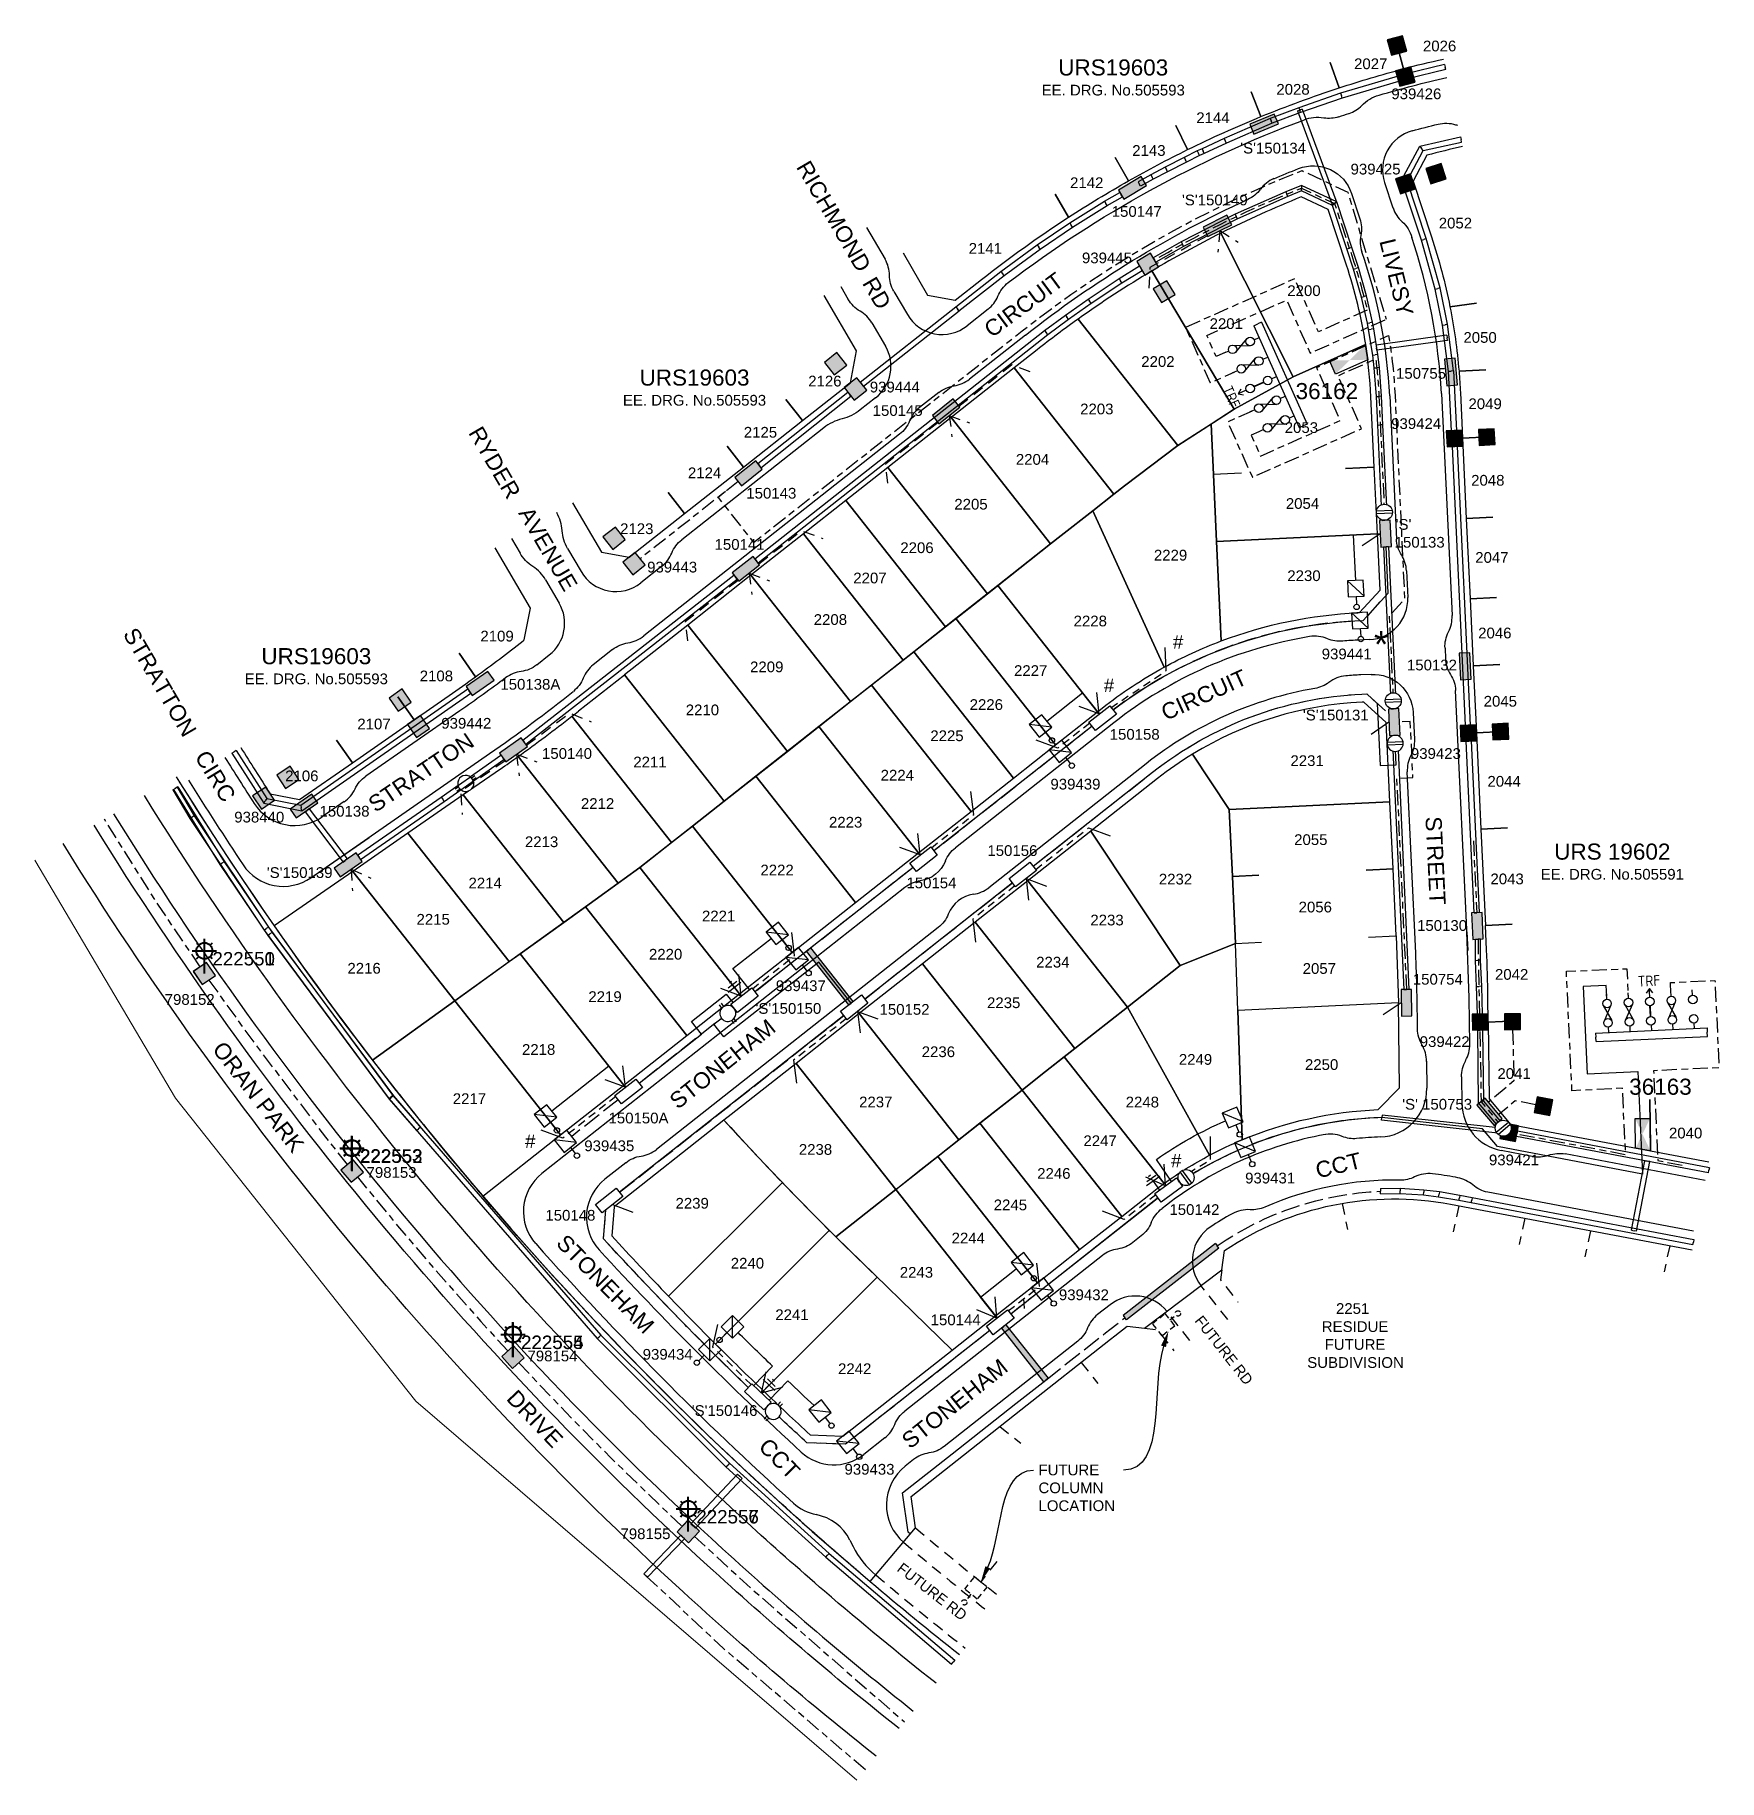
# Model space of a CAD drawing. Header units: metres. Extents: x 291565 to 291879, y 6233708 to 6234033.
import ezdxf
from ezdxf import colors
from ezdxf.entities.mleader import LeaderData, LeaderLine
from ezdxf.enums import TextEntityAlignment as Align
from ezdxf.math import Vec2, Vec3

# ---------------------------------------------------------------- set-up
doc = ezdxf.new("R2010")
doc.units = ezdxf.units.M
doc.header["$LTSCALE"] = 0.7
for name, pattern in [('Cable Exist OH', [1, 1, 0]), ('Cable Exist UG', [8.2, 4, -1.2, 1.8, -1.2]), ('Dash', [5, 3, -2]), ('IE Trench LV', [6.5, 5, -1.5])]:
    doc.linetypes.add(name, pattern=pattern)
doc.layers.get('0').update_dxf_attribs({"color": 6})
for name, color, linetype in [('_User Miscellaneous1', 3, 'Continuous'), ('_User Miscellaneous11', 7, 'Continuous'), ('_User Miscellaneous4', 7, 'Continuous'), ('_User Miscellaneous6', 7, 'Continuous'), ('_User Miscellaneous7', 150, 'Continuous'), ('_User Miscellaneous8', 7, 'Continuous'), ('_User Miscellaneous9', 8, 'Continuous'), ('_User_LV_Exist', 7, 'Continuous'), ('Cadastre Developer_SP_NEW', 4, 'Continuous'), ('Cadastre Roads_SP_EXT', 4, 'Continuous'), ('Cadastre Roads_SP_NEW', 8, 'Continuous'), ('Duct_SP_EXT', 7, 'Continuous'), ('Duct_SP_NEW', 2, 'Continuous'), ('Equip_LV_EXT', 5, 'Continuous'), ('Equip_LV_NEW', 5, 'Continuous'), ('Equip_SP_SL_EXT', 70, 'Continuous'), ('Mains_LV_NEW_R6', 2, 'Continuous'), ('Mains_LV_NEW_R94', 2, 'Continuous'), ('Mains_LV_NEW_T84', 2, 'Continuous'), ('Services_SP_NEW_UG', 2, 'Continuous'), ('Sub_LV_EXT', 5, 'Continuous'), ('Sub_SP_EXT', 7, 'Continuous'), ('SupportsUG_SP_LV_EXT', 7, 'Continuous'), ('SupportsUG_SP_LV_NEW', 2, 'Continuous'), ('SupportsUG_SP_LV_SL_EXT', 7, 'Continuous'), ('SupportsUG_SP_LV_SL_NEW', 2, 'Continuous'), ('Trench_SP_NEW', 2, 'Continuous'), ('UG_Details_SP_MISC', 7, 'Continuous')]:
    doc.layers.add(name, color=color, linetype=linetype)
doc.layers.add('_User Miscellaneous5', color=7, linetype='Continuous', lineweight=35)
doc.layers.add('Cadastre Land Parcels_SP_EXT', color=9, linetype='Continuous', lineweight=5)
doc.layers.add('_User Notes', color=7, linetype='Continuous', plot=False)
doc.styles.add('ARIAL', font='arial.ttf', dxfattribs={"height": 2})
doc.styles.add('ARIAL 3.0', font='arial.ttf', dxfattribs={"height": 3})
doc.styles.add('COLUMN_LABEL', font='arial.ttf')
doc.styles.add('Dot', font='dotfont.shx', dxfattribs={"height": 2})
doc.styles.add('iecARIAL', font='arial.ttf', dxfattribs={"height": 2})
doc.styles.add('IESYMBOL1', font='isocp.shx')
doc.styles.add('POLE_LABEL', font='arial.ttf')
doc.styles.add('SL_LABEL', font='arial.ttf')
doc.styles.get("Standard").update_dxf_attribs({"font": 'arial.ttf'})
doc.styles.add('style1', font='iso3098b.shx')
doc.linetypes.add('Cable 1', pattern='A,10,-0.1,["//",style1,S=2.5,R=0,X=0.35,Y=-1.25],-5', length=15.1)
doc.linetypes.add('Cable New UG', pattern='A,8,-1,["x",style1,S=3.5,R=0,X=0.35,Y=-1],-3.5', length=12.5)
doc.linetypes.add('Cable Z', pattern='A,8,-1,["Z",Standard,S=2.5,R=0,X=0.35,Y=-1.25],-3.5', length=12.5)
doc.linetypes.add('IE Trench HV', pattern='A,8,-2,["/",style1,S=2.5,R=0,X=0.1,Y=-1],-4.5', length=14.5)

msp = doc.modelspace()

# ---------------------------------------------------------------- texts
at = {"layer": '_User Miscellaneous1', "color": 7, "insert": (291815.75, 6233919.77), "char_height": 5, "attachment_point": 5, "style": 'ARIAL'}
msp.add_mtext_dynamic_manual_height_columns('{\\C3;*}', width=5, gutter_width=4, heights=[0], dxfattribs=at)
at = {"layer": '_User Miscellaneous1', "color": 7, "char_height": 2.5, "attachment_point": 1, "rotation": 0.1586, "style": 'ARIAL'}
for insert in [(291776.92, 6233921.47), (291764.03, 6233913.34), (291656.12, 6233828.33)]:
    msp.add_mtext_dynamic_manual_height_columns('{\\C3;#}', width=5, gutter_width=10, heights=[0], dxfattribs=dict(at, insert=insert))
at = {"layer": '_User Miscellaneous11', "color": 7, "style": 'ARIAL'}
for s, p in [('RESIDUE', (291804.67, 6233791.51)), ('FUTURE', (291805.21, 6233788.18)), ('SUBDIVISION', (291801.96, 6233784.81))]:
    msp.add_text(s, height=2, dxfattribs=at).set_placement(p)
at = {"layer": 'Cadastre Developer_SP_NEW', "color": 4, "style": 'ARIAL'}
for s, p in [('2200', (291801.35, 6233985.72)), ('2201', (291786.86, 6233979.57)), ('2202', (291774.12, 6233972.5)), ('2203', (291762.73, 6233963.65)), ('2204', (291750.74, 6233954.25)), ('2205', (291739.27, 6233945.89)), ('2206', (291729.2, 6233937.78)), ('2229', (291776.48, 6233936.39)), ('2207', (291720.43, 6233932.13)), ('2230', (291801.35, 6233932.56)), ('2208', (291713.06, 6233924.38)), ('2228', (291761.51, 6233924.11)), ('2209', (291701.19, 6233915.55)), ('2227', (291750.4, 6233914.86)), ('2226', (291742.13, 6233908.52)), ('2210', (291689.2, 6233907.53)), ('2225', (291734.79, 6233902.7)), ('2211', (291679.42, 6233897.81)), ('2224', (291725.53, 6233895.35)), ('2231', (291801.94, 6233898.06)), ('2212', (291669.65, 6233890.06)), ('2223', (291715.9, 6233886.58)), ('2213', (291659.21, 6233882.93)), ('2222', (291703.12, 6233877.66)), ('2232', (291777.4, 6233875.97)), ('2214', (291648.69, 6233875.23)), ('2221', (291692.22, 6233869.09)), ('2215', (291639, 6233868.47)), ('2233', (291764.63, 6233868.33)), ('2216', (291626.12, 6233859.34)), ('2220', (291682.33, 6233861.96)), ('2234', (291754.53, 6233860.48)), ('2219', (291671.04, 6233854.05)), ('2235', (291745.37, 6233852.91)), ('2218', (291658.66, 6233844.19)), ('2236', (291733.19, 6233843.77)), ('2249', (291781.13, 6233842.34)), ('2250', (291804.64, 6233841.38)), ('2217', (291645.76, 6233835.02)), ('2237', (291721.52, 6233834.4)), ('2248', (291771.22, 6233834.38)), ('2247', (291763.34, 6233827.17)), ('2238', (291710.28, 6233825.55)), ('2246', (291754.72, 6233821.07)), ('2239', (291687.29, 6233815.51)), ('2245', (291746.62, 6233815.21)), ('2244', (291738.76, 6233809.02)), ('2240', (291697.59, 6233804.33)), ('2243', (291729.1, 6233802.63)), ('2241', (291705.89, 6233794.72)), ('2242', (291717.59, 6233784.65))]:
    msp.add_text(s, height=2, dxfattribs=at).set_placement(p, align=Align.MIDDLE_CENTER)
at = {"layer": 'Cadastre Developer_SP_NEW', "color": 3, "style": 'ARIAL'}
msp.add_text('2251', height=2, dxfattribs=at).set_placement((291807.32, 6233794.88))
at = {"layer": 'Cadastre Land Parcels_SP_EXT', "color": 7, "style": 'ARIAL'}
for s, p in [('2026', (291826.64, 6234031.35)), ('2027', (291813.8, 6234028.03)), ('2028', (291799.31, 6234023.27)), ('2144', (291784.38, 6234017.97)), ('2143', (291772.44, 6234011.86)), ('2142', (291760.85, 6234005.85)), ('2052', (291829.59, 6233998.32)), ('2141', (291741.95, 6233993.6)), ('2050', (291834.19, 6233976.99)), ('2126', (291712.03, 6233968.85)), ('2049', (291835.13, 6233964.62)), ('2053', (291800.87, 6233960.18)), ('2125', (291700.02, 6233959.31)), ('2124', (291689.6, 6233951.74)), ('2048', (291835.63, 6233950.35)), ('2054', (291801.08, 6233946.02)), ('2123', (291676.96, 6233941.32)), ('2047', (291836.39, 6233935.96)), ('2109', (291650.91, 6233921.29)), ('2046', (291836.94, 6233921.87)), ('2108', (291639.6, 6233913.86)), ('2045', (291837.96, 6233909.14)), ('2107', (291627.96, 6233904.9)), ('2106', (291614.51, 6233895.22)), ('2044', (291838.67, 6233894.21)), ('2055', (291802.63, 6233883.33)), ('2043', (291839.23, 6233876.01)), ('2056', (291803.46, 6233870.76)), ('2057', (291804.22, 6233859.3)), ('2042', (291840.07, 6233858.2)), ('2041', (291840.53, 6233839.7)), ('2040', (291872.51, 6233828.61))]:
    msp.add_text(s, height=2, dxfattribs=at).set_placement(p, align=Align.MIDDLE_CENTER)
at = {"layer": 'Cadastre Roads_SP_EXT'}
for s, rotation, p in [('ORAN PARK ', 307.7631, (291597.68, 6233844.19)), ('DRIVE', 313.5021, (291652.48, 6233778.94))]:
    msp.add_text(s, height=3, rotation=rotation, dxfattribs=at).set_placement(p)
at = {"layer": 'Cadastre Roads_SP_NEW', "color": 2, "style": 'ARIAL'}
for s, rotation, p in [('RICHMOND', 300.2555, (291712.4, 6233998.84)), ('LIVESY', 283.8427, (291817.15, 6233987.85)), ('RD', 300.2555, (291720.43, 6233984.51)), ('CIRCUIT', 36.515, (291749.98, 6233981.88)), ('RYDER', 300.2555, (291649.18, 6233952.9)), ('AVENUE', 300.2555, (291659.14, 6233936.8)), ('STRATTON', 300.2555, (291586.76, 6233911.94)), ('CIRCUIT', 24.3475, (291783.33, 6233908.97)), ('CIRC', 301.4888, (291597.12, 6233894.4)), ('STREET', 272.7783, (291824.4, 6233879.34)), ('STONEHAM', 38.6934, (291693.87, 6233840.33)), ('CCT', 13.6003, (291808.12, 6233821.14)), ('STONEHAM', 314.4007, (291670.04, 6233799.4)), ('STONEHAM', 38.6934, (291737.16, 6233776.97)), ('CCT', 314.5245, (291702.48, 6233766.84))]:
    msp.add_text(s, height=3, rotation=rotation, dxfattribs=at).set_placement(p, align=Align.CENTER)
at = {"layer": 'Cadastre Roads_SP_NEW', "color": 8, "style": 'Dot'}
for rotation, p in [(308.2514, (291785.64, 6233787.49)), (322.1098, (291731.41, 6233742.3))]:
    msp.add_text('FUTURE RD', height=2, rotation=rotation, dxfattribs=at).set_placement(p, align=Align.CENTER)

# ---------------------------------------------------------------- blocks, each defined once
blk = doc.blocks.new('*U54')
at = {"layer": '_User Miscellaneous7'}
blk.add_hatch(color=256, dxfattribs=at).paths.add_polyline_path([(-1.49, 1.47), (-1.48, -1.5), (1.49, -1.49), (1.48, 1.48)])
at = {"layer": '_User Miscellaneous8'}
blk.add_hatch(color=256, dxfattribs=at).paths.add_polyline_path([(-1.49, 1.48), (-1.48, -1.49), (1.49, -1.48), (1.48, 1.49)])
at = {"layer": '_User Miscellaneous7'}
blk.add_lwpolyline([(-1.48, -1.5), (1.49, -1.49), (1.48, 1.48), (-1.49, 1.47)], close=True, dxfattribs=at)
at = {"layer": '_User Miscellaneous8'}
blk.add_lwpolyline([(-1.48, -1.49), (1.49, -1.48), (1.48, 1.49), (-1.49, 1.48)], close=True, dxfattribs=at)
at = {"flags": 9}
for tag, style, p in [('STRUCTURE_PLANT_NUMBER', 'POLE_LABEL', (1.81, 0.03)), ('STREET_CODE', 'COLUMN_LABEL', (1.81, -0.2))]:
    blk.add_attdef(tag, text='', height=0.2, dxfattribs=dict(at, style=style)).set_placement(p, align=Align.MIDDLE_LEFT)
at = {"flags": 1}
blk.add_attdef('Z', (1.81, -2.35), '', height=0.2, dxfattribs=at)
at = {"flags": 9}
for tag, p in [('COLUMN_TYPE', (1.81, -0.4)), ('OWNED_BY', (1.81, -0.6)), ('STATE', (1.81, -0.8)), ('USAGE', (1.81, -1)), ('STREETNAME', (1.81, -1.6)), ('SUBURB', (1.81, -1.8)), ('LEGEND', (1.81, -1.2)), ('LOCATION', (1.81, -1.4)), ('NOTES', (1.81, -2))]:
    blk.add_attdef(tag, text='', height=0.2, dxfattribs=at).set_placement(p, align=Align.MIDDLE_LEFT)
at = {"layer": '_User Miscellaneous6', "style": 'ARIAL', "flags": 8}
blk.add_attdef('ASSET_NUM', text='', height=2, dxfattribs=at).set_placement((2, 2), align=Align.MIDDLE_LEFT)
blk = doc.blocks.new('*U55')
at = {"layer": '_User Miscellaneous7'}
blk.add_hatch(color=256, dxfattribs=at).paths.add_polyline_path([(-1.64, -1.3), (1.31, -1.65), (1.65, 1.3), (-1.3, 1.65)])
at = {"layer": '_User Miscellaneous8'}
blk.add_hatch(color=256, dxfattribs=at).paths.add_polyline_path([(-1.65, -1.3), (1.3, -1.65), (1.65, 1.3), (-1.3, 1.65)])
at = {"layer": '_User Miscellaneous7'}
blk.add_lwpolyline([(1.31, -1.65), (1.65, 1.3), (-1.3, 1.65), (-1.64, -1.3)], close=True, dxfattribs=at)
at = {"layer": '_User Miscellaneous8'}
blk.add_lwpolyline([(1.3, -1.65), (1.65, 1.3), (-1.3, 1.65), (-1.65, -1.3)], close=True, dxfattribs=at)
at = {"flags": 9}
for tag, style, p in [('STRUCTURE_PLANT_NUMBER', 'POLE_LABEL', (1.81, 0.03)), ('STREET_CODE', 'COLUMN_LABEL', (1.81, -0.2))]:
    blk.add_attdef(tag, text='', height=0.2, dxfattribs=dict(at, style=style)).set_placement(p, align=Align.MIDDLE_LEFT)
at = {"flags": 1}
blk.add_attdef('Z', (1.81, -2.35), '', height=0.2, dxfattribs=at)
at = {"flags": 9}
for tag, p in [('COLUMN_TYPE', (1.81, -0.4)), ('OWNED_BY', (1.81, -0.6)), ('STATE', (1.81, -0.8)), ('USAGE', (1.81, -1)), ('STREETNAME', (1.81, -1.6)), ('SUBURB', (1.81, -1.8)), ('LEGEND', (1.81, -1.2)), ('LOCATION', (1.81, -1.4)), ('NOTES', (1.81, -2))]:
    blk.add_attdef(tag, text='', height=0.2, dxfattribs=at).set_placement(p, align=Align.MIDDLE_LEFT)
at = {"layer": '_User Miscellaneous6', "style": 'ARIAL', "flags": 8}
blk.add_attdef('ASSET_NUM', text='', height=2, dxfattribs=at).set_placement((2, 2), align=Align.MIDDLE_LEFT)
blk = doc.blocks.new('*U56')
at = {"layer": '_User Miscellaneous7'}
blk.add_hatch(color=256, dxfattribs=at).paths.add_polyline_path([(-1.47, -1.5), (1.5, -1.47), (1.48, 1.5), (-1.49, 1.47)])
at = {"layer": '_User Miscellaneous8'}
blk.add_hatch(color=256, dxfattribs=at).paths.add_polyline_path([(-1.47, -1.5), (1.5, -1.47), (1.47, 1.5), (-1.5, 1.47)])
at = {"layer": '_User Miscellaneous7'}
blk.add_lwpolyline([(1.5, -1.47), (1.48, 1.5), (-1.49, 1.47), (-1.47, -1.5)], close=True, dxfattribs=at)
at = {"layer": '_User Miscellaneous8'}
blk.add_lwpolyline([(1.5, -1.47), (1.47, 1.5), (-1.5, 1.47), (-1.47, -1.5)], close=True, dxfattribs=at)
at = {"flags": 9}
for tag, style, p in [('STRUCTURE_PLANT_NUMBER', 'POLE_LABEL', (1.81, 0.03)), ('STREET_CODE', 'COLUMN_LABEL', (1.81, -0.2))]:
    blk.add_attdef(tag, text='', height=0.2, dxfattribs=dict(at, style=style)).set_placement(p, align=Align.MIDDLE_LEFT)
at = {"flags": 1}
blk.add_attdef('Z', (1.81, -2.35), '', height=0.2, dxfattribs=at)
at = {"flags": 9}
for tag, p in [('COLUMN_TYPE', (1.81, -0.4)), ('OWNED_BY', (1.81, -0.6)), ('STATE', (1.81, -0.8)), ('USAGE', (1.81, -1)), ('STREETNAME', (1.81, -1.6)), ('SUBURB', (1.81, -1.8)), ('LEGEND', (1.81, -1.2)), ('LOCATION', (1.81, -1.4)), ('NOTES', (1.81, -2))]:
    blk.add_attdef(tag, text='', height=0.2, dxfattribs=at).set_placement(p, align=Align.MIDDLE_LEFT)
at = {"layer": '_User Miscellaneous6', "style": 'ARIAL', "flags": 8}
blk.add_attdef('ASSET_NUM', text='', height=2, dxfattribs=at).set_placement((2, 2), align=Align.MIDDLE_LEFT)
blk = doc.blocks.new('*U53')
at = {"layer": '_User Miscellaneous7'}
blk.add_hatch(color=256, dxfattribs=at).paths.add_polyline_path([(-1.37, -1.58), (1.59, -1.38), (1.39, 1.58), (-1.57, 1.38)])
at = {"layer": '_User Miscellaneous8'}
blk.add_hatch(color=256, dxfattribs=at).paths.add_polyline_path([(-1.38, -1.58), (1.58, -1.38), (1.38, 1.58), (-1.58, 1.38)])
at = {"layer": '_User Miscellaneous7'}
blk.add_lwpolyline([(1.59, -1.38), (1.39, 1.58), (-1.57, 1.38), (-1.37, -1.58)], close=True, dxfattribs=at)
at = {"layer": '_User Miscellaneous8'}
blk.add_lwpolyline([(1.58, -1.38), (1.38, 1.58), (-1.58, 1.38), (-1.38, -1.58)], close=True, dxfattribs=at)
at = {"flags": 9}
for tag, style, p in [('STRUCTURE_PLANT_NUMBER', 'POLE_LABEL', (1.81, 0.03)), ('STREET_CODE', 'COLUMN_LABEL', (1.81, -0.2))]:
    blk.add_attdef(tag, text='', height=0.2, dxfattribs=dict(at, style=style)).set_placement(p, align=Align.MIDDLE_LEFT)
at = {"flags": 1}
blk.add_attdef('Z', (1.81, -2.35), '', height=0.2, dxfattribs=at)
at = {"flags": 9}
for tag, p in [('COLUMN_TYPE', (1.81, -0.4)), ('OWNED_BY', (1.81, -0.6)), ('STATE', (1.81, -0.8)), ('USAGE', (1.81, -1)), ('STREETNAME', (1.81, -1.6)), ('SUBURB', (1.81, -1.8)), ('LEGEND', (1.81, -1.2)), ('LOCATION', (1.81, -1.4)), ('NOTES', (1.81, -2))]:
    blk.add_attdef(tag, text='', height=0.2, dxfattribs=at).set_placement(p, align=Align.MIDDLE_LEFT)
at = {"layer": '_User Miscellaneous6', "style": 'ARIAL', "flags": 8}
blk.add_attdef('ASSET_NUM', text='', height=2, dxfattribs=at).set_placement((2, 2), align=Align.MIDDLE_LEFT)
blk = doc.blocks.new('SL_LANTERN_EXT')
at = {"lineweight": 40}
for p, q in [((-2.25, 4.22), (2.25, 4.22)), ((-1.46, 5.68), (-1.06, 5.28)), ((0, 1.97), (0, 6.47)), ((1.46, 5.68), (1.06, 5.28)), ((-1.46, 2.76), (-1.06, 3.16)), ((0, 0), (0, 2.72)), ((1.46, 2.76), (1.06, 3.16))]:
    blk.add_line(p, q, dxfattribs=at)
blk.add_circle((0, 4.22), 1.5, dxfattribs=at)
at = {"style": 'iecARIAL', "flags": 8}
blk.add_attdef('ASSET_NUM', (1.5, 1.5), '', height=2.5, dxfattribs=at)
for tag, p, height, flags in [('OPERATING_VOLTAGE', (0.98, -1.65), 0.2, 9), ('ORIENTATION', (0.98, -1.85), 0.2, 9), ('OWNED_BY', (0.98, -2.05), 0.2, 9), ('STATE', (0.98, -2.25), 0.2, 9), ('CONSTRUCTED_VOLTAGE', (0.98, -0.65), 0.2, 9), ('CONTROL_TYPE', (0.98, -0.85), 0.2, 9), ('LANTERN_PURPOSE', (0.98, -1.05), 0.2, 9), ('LANTERN_TYPE', (0.98, -1.25), 0.2, 9), ('NO_PHASES', (0.98, -1.45), 0.2, 9), ('USAGE', (0.98, -2.45), 0.2, 9), ('CEXIST', (0.98, -2.65), 0.2, 9), ('CNEW', (0.98, -2.85), 0.2, 9), ('CNUMBER', (0.98, -3.05), 0.2, 9), ('CREMOVE', (0.98, -3.25), 0.2, 9), ('CREPLACE', (0.98, -3.45), 0.2, 9), ('LNUMBER', (2.18, -3.25), 2.5, 8), ('LKINGHEIGHT', (0.98, -3.65), 0.2, 9), ('LBRACKET', (0.98, -3.85), 0.2, 9), ('LBRACKETVOCAB', (0.98, -4.05), 0.2, 9), ('LCATEGORY', (0.98, -4.25), 0.2, 9), ('LCHARGE1', (0.98, -4.45), 0.2, 9), ('LCHARGE1PERCENT', (0.98, -4.65), 0.2, 9), ('LCHARGE2', (0.98, -4.85), 0.2, 9), ('LCHARGE2PERCENT', (0.98, -5.05), 0.2, 9), ('LCHARGE3', (0.98, -5.25), 0.2, 9), ('LCHARGE3PERCENT', (0.98, -5.45), 0.2, 9), ('LEXIST', (0.98, -5.65), 0.2, 9), ('LLAMP', (0.98, -5.85), 0.2, 9), ('LLAMPVOCAB', (0.98, -6.05), 0.2, 9), ('LMAST', (0.98, -6.25), 0.2, 9), ('LMASTVOCAB', (0.98, -6.45), 0.2, 9), ('LNEW', (0.98, -6.65), 0.2, 9), ('STREETNAME', (0.98, -9.25), 0.2, 9), ('SUBURB', (0.98, -9.45), 0.2, 1), ('LANTNUMBER', (0.98, -6.85), 0.2, 9), ('LOUTREACH', (0.98, -7.25), 0.2, 9), ('LOUTREACHVOCAB', (0.98, -7.45), 0.2, 9), ('LRATECODE', (0.98, -7.65), 0.2, 9), ('LREMOVE', (0.98, -7.85), 0.2, 9), ('LREPLACE', (0.98, -8.05), 0.2, 9), ('LTYPE', (0.98, -8.25), 0.2, 9), ('LTYPEVOCAB', (0.98, -8.45), 0.2, 9), ('LEGEND', (0.98, -8.65), 0.2, 9), ('LOCATION', (0.98, -8.85), 0.2, 9), ('NOTES', (0.98, -9.05), 0.2, 9)]:
    blk.add_attdef(tag, p, '', height=height, dxfattribs=dict(flags=flags))
blk = doc.blocks.new('*U59')
at = {"layer": '_User Miscellaneous7', "lineweight": -3}
blk.add_lwpolyline([(-1.49, -6), (1.49, -6), (1.49, -3.03), (-1.49, -3.03)], close=True, dxfattribs=at)
for points in [[(-1.49, -3.03), (1.5, -6.01)], [(0, -3.03), (0, -1.58)]]:
    blk.add_lwpolyline(points, dxfattribs=at)
blk.add_circle((0, -1.08), 0.5, dxfattribs=at)
at = {"layer": '_User Miscellaneous8', "color": 2, "lineweight": -3}
blk.add_lwpolyline([(-1.49, 0), (1.49, 0), (1.49, 2.97), (-1.49, 2.97)], close=True, dxfattribs=at)
at = {"layer": '_User Miscellaneous9', "color": 2, "lineweight": -3}
blk.add_lwpolyline([(-1.49, 2.97), (1.5, -0.01)], dxfattribs=at)
at = {"style": 'POLE_LABEL', "flags": 9}
blk.add_attdef('STRUCTURE_PLANT_NUMBER', text='', height=0.2, dxfattribs=at).set_placement((1.64, 1.73), align=Align.MIDDLE_LEFT)
for tag, flags, p in [('STREET_CODE', 9, (1.64, 1.49)), ('OWNED_BY', 9, (1.64, 1.09)), ('OPERATED_BY', 9, (1.64, 0.89)), ('STATE', 9, (1.64, 0.49)), ('COLUMN_TYPE', 9, (1.64, 1.29)), ('MAINTAINED_BY', 9, (1.64, 0.69)), ('USAGE', 9, (1.64, 0.29)), ('LEGEND', 9, (1.64, 0.09)), ('SUBURB', 9, (1.64, -0.31)), ('STREETNAME', 9, (1.64, -0.51)), ('Z', 1, (1.64, -1.31)), ('PARENT', 9, (1.64, -0.11)), ('LOCATION', 9, (1.64, -0.71)), ('NOTES', 9, (1.64, -0.91)), ('LABEL_ALIGNMENT', 9, (1.64, -1.11))]:
    blk.add_attdef(tag, text='', height=0.2, dxfattribs=dict(flags=flags)).set_placement(p, align=Align.MIDDLE_LEFT)
at = {"layer": '_User Miscellaneous5', "style": 'ARIAL', "flags": 8}
blk.add_attdef('ASSET_NUM', text='', height=2, dxfattribs=at).set_placement((2, 3.49), align=Align.MIDDLE_LEFT)
blk = doc.blocks.new('*U58')
at = {"layer": '_User Miscellaneous8', "color": 2}
blk.add_line((0, 0), (0, 1.45), dxfattribs=at)
blk.add_circle((0, 1.95), 0.5, dxfattribs=at)
for tag, p, flags in [('Z', (0, 0), 1), ('OPERATED_BY', (0, -9.61), 9)]:
    blk.add_attdef(tag, p, '', height=0.2, dxfattribs=dict(flags=flags))
at = {"style": 'SL_LABEL', "flags": 9}
blk.add_attdef('STREET_CODE', text='', height=0.2, dxfattribs=at).set_placement((0, -0.2), align=Align.MIDDLE_LEFT)
at = {"flags": 9}
for tag, p in [('CONSTRUCTED_VOLTAGE', (0, -0.4)), ('CONTROL_TYPE', (0, -0.6)), ('OPERATING_VOLTAGE', (0, -1.4)), ('ORIENTATION', (0, -1.6)), ('OWNED_BY', (0, -1.8)), ('STATE', (0, -2)), ('CEXIST', (0, -2.4)), ('CNEW', (0, -2.6)), ('CNUMBER', (0, -2.8)), ('CREMOVE', (0, -3)), ('CREPLACE', (0, -3.2)), ('LANTERN_PURPOSE', (0, -0.8)), ('LANTERN_TYPE', (0, -1)), ('NO_PHASES', (0, -1.2)), ('USAGE', (0, -2.2)), ('LKINGHEIGHT', (0, -3.4)), ('LBRACKET', (0, -3.6)), ('LBRACKETVOCAB', (0, -3.8)), ('LCATEGORY', (0, -4)), ('LCHARGE1', (0, -4.2)), ('LCHARGE1PERCENT', (0, -4.4)), ('LCHARGE2', (0, -4.6)), ('LCHARGE2PERCENT', (0, -4.8)), ('LCHARGE3', (0, -5)), ('LCHARGE3PERCENT', (0, -5.2)), ('LEXIST', (0, -5.4)), ('LLAMP', (0, -5.6)), ('LLAMPVOCAB', (0, -5.8)), ('LMAST', (0, -6)), ('LMASTVOCAB', (0, -6.2)), ('LNEW', (0, -6.4)), ('LANTNUMBER', (0, -6.6)), ('SUBURB', (0, -8.6)), ('STREETNAME', (0, -8.8)), ('LOUTREACH', (0, -7)), ('LOUTREACHVOCAB', (0, -7.2)), ('LRATECODE', (0, -7.4)), ('LREMOVE', (0, -7.6)), ('LREPLACE', (0, -7.8)), ('LTYPE', (0, -8)), ('LTYPEVOCAB', (0, -8.2)), ('LEGEND', (0, -8.4)), ('LOCATION', (0, -9)), ('NOTES', (0, -9.2)), ('MAINTAINED_BY', (0, -9.86))]:
    blk.add_attdef(tag, text='', height=0.2, dxfattribs=at).set_placement(p, align=Align.MIDDLE_LEFT)
at = {"layer": '_User Notes', "style": 'SL_LABEL', "flags": 8}
blk.add_attdef('ASSET_NUM', text='', height=2.5, dxfattribs=at).set_placement((2, 2), align=Align.MIDDLE_LEFT)
at = {"layer": '_User Notes', "flags": 8}
blk.add_attdef('LNUMBER', text='', height=2.5, dxfattribs=at).set_placement((1.2, -2.8), align=Align.MIDDLE_LEFT)
blk = doc.blocks.new('*U72')
at = {"layer": '_User Miscellaneous7', "lineweight": -3}
blk.add_lwpolyline([(-1.02, -7.78), (1.95, -7.78), (1.95, -4.81), (-1.02, -4.81)], close=True, dxfattribs=at)
for points in [[(-1.02, -4.81), (1.96, -7.8)], [(0.46, -4.81), (0.46, -3.36)]]:
    blk.add_lwpolyline(points, dxfattribs=at)
blk.add_circle((0.46, -2.86), 0.5, dxfattribs=at)
at = {"layer": '_User Miscellaneous8', "color": 2, "lineweight": -3}
blk.add_lwpolyline([(-1.49, 0), (1.49, 0), (1.49, 2.97), (-1.49, 2.97)], close=True, dxfattribs=at)
at = {"layer": '_User Miscellaneous9', "color": 2, "lineweight": -3}
blk.add_lwpolyline([(-1.49, 2.97), (1.5, -0.01)], dxfattribs=at)
at = {"style": 'POLE_LABEL', "flags": 9}
blk.add_attdef('STRUCTURE_PLANT_NUMBER', text='', height=0.2, dxfattribs=at).set_placement((1.64, 1.73), align=Align.MIDDLE_LEFT)
for tag, flags, p in [('STREET_CODE', 9, (1.64, 1.49)), ('OWNED_BY', 9, (1.64, 1.09)), ('OPERATED_BY', 9, (1.64, 0.89)), ('STATE', 9, (1.64, 0.49)), ('COLUMN_TYPE', 9, (1.64, 1.29)), ('MAINTAINED_BY', 9, (1.64, 0.69)), ('USAGE', 9, (1.64, 0.29)), ('LEGEND', 9, (1.64, 0.09)), ('SUBURB', 9, (1.64, -0.31)), ('STREETNAME', 9, (1.64, -0.51)), ('Z', 1, (1.64, -1.31)), ('PARENT', 9, (1.64, -0.11)), ('LOCATION', 9, (1.64, -0.71)), ('NOTES', 9, (1.64, -0.91)), ('LABEL_ALIGNMENT', 9, (1.64, -1.11))]:
    blk.add_attdef(tag, text='', height=0.2, dxfattribs=dict(flags=flags)).set_placement(p, align=Align.MIDDLE_LEFT)
at = {"layer": '_User Miscellaneous5', "style": 'ARIAL', "flags": 8}
blk.add_attdef('ASSET_NUM', text='', height=2, dxfattribs=at).set_placement((2, 3.49), align=Align.MIDDLE_LEFT)
blk = doc.blocks.new('*U113')
at = {"layer": '_User Miscellaneous7', "lineweight": -3}
blk.add_lwpolyline([(-1.49, -6), (1.49, -6), (1.49, -3.03), (-1.49, -3.03)], close=True, dxfattribs=at)
for points in [[(-1.49, -3.03), (1.5, -6.01)], [(0, -3.03), (0, -1.58)]]:
    blk.add_lwpolyline(points, dxfattribs=at)
blk.add_circle((0, -1.08), 0.5, dxfattribs=at)
at = {"layer": '_User Miscellaneous8', "color": 2, "lineweight": -3}
blk.add_lwpolyline([(-1.49, 0), (1.49, 0), (1.49, 2.97), (-1.49, 2.97)], close=True, dxfattribs=at)
at = {"layer": '_User Miscellaneous9', "color": 2, "lineweight": -3}
blk.add_lwpolyline([(-1.49, 2.97), (1.5, -0.01)], dxfattribs=at)
at = {"style": 'POLE_LABEL', "flags": 9}
blk.add_attdef('STRUCTURE_PLANT_NUMBER', text='', height=0.2, dxfattribs=at).set_placement((1.64, 1.73), align=Align.MIDDLE_LEFT)
for tag, flags, p in [('STREET_CODE', 9, (1.64, 1.49)), ('OWNED_BY', 9, (1.64, 1.09)), ('OPERATED_BY', 9, (1.64, 0.89)), ('STATE', 9, (1.64, 0.49)), ('COLUMN_TYPE', 9, (1.64, 1.29)), ('MAINTAINED_BY', 9, (1.64, 0.69)), ('USAGE', 9, (1.64, 0.29)), ('LEGEND', 9, (1.64, 0.09)), ('SUBURB', 9, (1.64, -0.31)), ('STREETNAME', 9, (1.64, -0.51)), ('Z', 1, (1.64, -1.31)), ('PARENT', 9, (1.64, -0.11)), ('LOCATION', 9, (1.64, -0.71)), ('NOTES', 9, (1.64, -0.91)), ('LABEL_ALIGNMENT', 9, (1.64, -1.11))]:
    blk.add_attdef(tag, text='', height=0.2, dxfattribs=dict(flags=flags)).set_placement(p, align=Align.MIDDLE_LEFT)
at = {"layer": '_User Miscellaneous5', "style": 'ARIAL', "flags": 8}
blk.add_attdef('ASSET_NUM', text='', height=2, dxfattribs=at).set_placement((2, 3.49), align=Align.MIDDLE_LEFT)
blk = doc.blocks.new('*U98')
at = {"lineweight": -3}
blk.add_lwpolyline([(-2.48, 2.49), (2.47, 2.49), (2.47, 0.51), (-2.48, 0.51)], close=True, dxfattribs=at)
for tag, flags, p in [('STREET_CODE', 9, (1.5, 3.5)), ('OWNED_BY', 9, (1.5, 3.3)), ('OPERATED_BY', 9, (1.5, 3.1)), ('STATE', 9, (1.5, 2.7)), ('SUPPORT_TYPE', 9, (1.5, 2.5)), ('SUBURB', 9, (1.5, 1.7)), ('STREETNAME', 9, (1.5, 1.5)), ('Z', 1, (1.5, 0.9)), ('MAINTAINED_BY', 9, (1.5, 2.9)), ('USAGE', 9, (1.5, 2.3)), ('LEGEND', 9, (1.5, 2.1)), ('PARENT', 9, (1.5, 1.9)), ('LOCATION', 9, (1.5, 1.3)), ('NOTES', 9, (1.5, 1.1))]:
    blk.add_attdef(tag, text='', height=0.2, dxfattribs=dict(flags=flags)).set_placement(p, align=Align.MIDDLE_LEFT)
at = {"layer": '_User Miscellaneous4', "style": 'ARIAL', "flags": 8}
blk.add_attdef('ASSET_NUM', text='', height=2, dxfattribs=at).set_placement((2, 5.5), align=Align.MIDDLE_LEFT)
blk = doc.blocks.new('*U91')
at = {"lineweight": -3}
blk.add_lwpolyline([(-2.48, 2.49), (2.47, 2.49), (2.47, 0.51), (-2.48, 0.51)], close=True, dxfattribs=at)
for tag, flags, p in [('STREET_CODE', 9, (1.5, 3.5)), ('OWNED_BY', 9, (1.5, 3.3)), ('OPERATED_BY', 9, (1.5, 3.1)), ('STATE', 9, (1.5, 2.7)), ('SUPPORT_TYPE', 9, (1.5, 2.5)), ('SUBURB', 9, (1.5, 1.7)), ('STREETNAME', 9, (1.5, 1.5)), ('Z', 1, (1.5, 0.9)), ('MAINTAINED_BY', 9, (1.5, 2.9)), ('USAGE', 9, (1.5, 2.3)), ('LEGEND', 9, (1.5, 2.1)), ('PARENT', 9, (1.5, 1.9)), ('LOCATION', 9, (1.5, 1.3)), ('NOTES', 9, (1.5, 1.1))]:
    blk.add_attdef(tag, text='', height=0.2, dxfattribs=dict(flags=flags)).set_placement(p, align=Align.MIDDLE_LEFT)
at = {"layer": '_User Miscellaneous4', "style": 'ARIAL', "flags": 8}
blk.add_attdef('ASSET_NUM', text='', height=2, dxfattribs=at).set_placement((2, 5.5), align=Align.MIDDLE_LEFT)
blk = doc.blocks.new('*U71')
at = {"lineweight": -3}
blk.add_lwpolyline([(-2.48, 2.49), (2.47, 2.49), (2.47, 0.51), (-2.48, 0.51)], close=True, dxfattribs=at)
for tag, flags, p in [('STREET_CODE', 9, (1.5, 3.5)), ('OWNED_BY', 9, (1.5, 3.3)), ('OPERATED_BY', 9, (1.5, 3.1)), ('STATE', 9, (1.5, 2.7)), ('SUPPORT_TYPE', 9, (1.5, 2.5)), ('SUBURB', 9, (1.5, 1.7)), ('STREETNAME', 9, (1.5, 1.5)), ('Z', 1, (1.5, 0.9)), ('MAINTAINED_BY', 9, (1.5, 2.9)), ('USAGE', 9, (1.5, 2.3)), ('LEGEND', 9, (1.5, 2.1)), ('PARENT', 9, (1.5, 1.9)), ('LOCATION', 9, (1.5, 1.3)), ('NOTES', 9, (1.5, 1.1))]:
    blk.add_attdef(tag, text='', height=0.2, dxfattribs=dict(flags=flags)).set_placement(p, align=Align.MIDDLE_LEFT)
at = {"layer": '_User Miscellaneous4', "style": 'ARIAL', "flags": 8}
blk.add_attdef('ASSET_NUM', text='', height=2, dxfattribs=at).set_placement((2, 5.5), align=Align.MIDDLE_LEFT)
blk = doc.blocks.new('*U60')
at = {"layer": 'Services_SP_NEW_UG', "color": 2, "flags": 128}
for points in [[(0, 0), (1.65, 3.68)], [(0, 0), (-2.52, 3.15)]]:
    blk.add_lwpolyline(points, dxfattribs=at)
blk = doc.blocks.new('*U62')
at = {"layer": 'Services_SP_NEW_UG', "color": 2, "flags": 128}
blk.add_lwpolyline([(9.78, -0.18), (11.81, 3.62)], dxfattribs=at)
at = {"layer": 'Services_SP_NEW_UG', "color": 2, "linetype": 'Dash', "ltscale": 0.7, "flags": 128}
blk.add_lwpolyline([(2.51, -0.61), (9.78, -0.18)], dxfattribs=at)
blk = doc.blocks.new('*U61')
at = {"layer": 'Services_SP_NEW_UG', "color": 2, "flags": 128}
blk.add_lwpolyline([(-9.74, -2.38), (-12.56, 0.89)], dxfattribs=at)
at = {"layer": 'Services_SP_NEW_UG', "color": 2, "linetype": 'Dash', "ltscale": 0.7, "flags": 128}
blk.add_lwpolyline([(-2.32, -1.14), (-9.74, -2.38)], dxfattribs=at)
blk = doc.blocks.new('*U63')
at = {"layer": 'Services_SP_NEW_UG', "color": 2, "flags": 128}
blk.add_lwpolyline([(9.91, 0.97), (11.49, 4.99)], dxfattribs=at)
at = {"layer": 'Services_SP_NEW_UG', "color": 2, "linetype": 'Dash', "ltscale": 0.7, "flags": 128}
blk.add_lwpolyline([(2.56, -0.31), (9.91, 0.97)], dxfattribs=at)
blk = doc.blocks.new('*U64')
at = {"layer": 'Services_SP_NEW_UG', "color": 2, "flags": 128}
for points in [[(0, 0), (2.63, 3.06)], [(0, 0), (3.92, -0.94)]]:
    blk.add_lwpolyline(points, dxfattribs=at)
blk = doc.blocks.new('*U65')
at = {"layer": 'Services_SP_NEW_UG', "color": 2, "flags": 128}
for points in [[(0, 0), (-3.75, 1.48)], [(0, 0), (-3.03, -2.66)]]:
    blk.add_lwpolyline(points, dxfattribs=at)
blk = doc.blocks.new('*U67')
at = {"layer": 'Services_SP_NEW_UG', "color": 2, "flags": 128}
blk.add_lwpolyline([(-1.42, 12.44), (-5.43, 14.02)], dxfattribs=at)
at = {"layer": 'Services_SP_NEW_UG', "color": 2, "linetype": 'Dash', "ltscale": 0.7, "flags": 128}
blk.add_lwpolyline([(0.31, 2.56), (-1.42, 12.44)], dxfattribs=at)
blk = doc.blocks.new('*U66')
at = {"layer": 'Services_SP_NEW_UG', "color": 2, "linetype": 'Dash', "ltscale": 0.7, "flags": 128}
blk.add_lwpolyline([(1.16, -2.31), (3.31, -14.66)], dxfattribs=at)
at = {"layer": 'Services_SP_NEW_UG', "color": 2, "flags": 128}
blk.add_lwpolyline([(3.31, -14.66), (0.07, -17.5)], dxfattribs=at)
blk = doc.blocks.new('*U68')
at = {"layer": 'Services_SP_NEW_UG', "color": 2, "flags": 128}
blk.add_lwpolyline([(-1.42, 12.44), (-5.43, 14.02)], dxfattribs=at)
at = {"layer": 'Services_SP_NEW_UG', "color": 2, "linetype": 'Dash', "ltscale": 0.7, "flags": 128}
blk.add_lwpolyline([(0.31, 2.56), (-1.42, 12.44)], dxfattribs=at)
blk = doc.blocks.new('*U69')
at = {"layer": 'Services_SP_NEW_UG', "color": 2, "flags": 128}
blk.add_lwpolyline([(-0.69, 14.91), (-4.57, 16.8)], dxfattribs=at)
at = {"layer": 'Services_SP_NEW_UG', "color": 2, "linetype": 'Dash', "ltscale": 0.7, "flags": 128}
blk.add_lwpolyline([(0.5, 2.53), (-0.69, 14.91)], dxfattribs=at)
blk = doc.blocks.new('*U70')
at = {"layer": 'Services_SP_NEW_UG', "color": 2, "linetype": 'Dash', "ltscale": 0.7, "flags": 128}
blk.add_lwpolyline([(1.16, -2.31), (2.45, -9.72)], dxfattribs=at)
at = {"layer": 'Services_SP_NEW_UG', "color": 2, "flags": 128}
blk.add_lwpolyline([(2.45, -9.72), (-0.79, -12.57)], dxfattribs=at)
blk = doc.blocks.new('*U80')
for tag, p, flags in [('ORIENTATION', (0, 0), 9), ('Z', (0, 0), 1), ('USAGE', (0, -0.2), 9), ('NOTES', (0, -0.4), 9)]:
    blk.add_attdef(tag, p, '', height=0.2, dxfattribs=dict(flags=flags))
blk.add_wipeout([(-0.93, -9.56), (-0.78, -9.67), (-0.61, -9.76), (-0.44, -9.82), (-0.25, -9.87), (-0.07, -9.89), (0.12, -9.88), (0.31, -9.86), (0.49, -9.81), (0.66, -9.73), (0.82, -9.64), (0.97, -9.53), (1.11, -9.4), (1.22, -9.25), (1.32, -9.09), (1.4, -8.92), (1.45, -8.74), (1.49, -8.55), (1.49, -8.37), (1.48, -8.18), (1.44, -8), (1.38, -7.82), (1.3, -7.65), (1.19, -7.49), (1.07, -7.35), (0.93, -7.23), (0.78, -7.12), (0.61, -7.03), (0.44, -6.97), (0.25, -6.92), (0.07, -6.9), (-0.12, -6.9), (-0.31, -6.93), (-0.49, -6.98), (-0.66, -7.05), (-0.82, -7.15), (-0.97, -7.26), (-1.11, -7.39), (-1.22, -7.54), (-1.32, -7.7), (-1.4, -7.87), (-1.45, -8.05), (-1.49, -8.23), (-1.49, -8.42), (-1.48, -8.61), (-1.44, -8.79), (-1.38, -8.97), (-1.3, -9.14), (-1.19, -9.29), (-1.07, -9.44)])
for p, q in [((-0.25, -6.92), (-0.25, -6.17)), ((0.25, -6.92), (0.25, -6.17)), ((-0.25, -9.87), (-0.25, -10.61)), ((0.25, -9.87), (0.25, -10.61))]:
    blk.add_line(p, q)
blk.add_lwpolyline([(0, -6.9, 1), (0, -9.89, 1)], format="xyb", close=True)
blk = doc.blocks.new('PILLAR_EXT')
blk.add_hatch(color=256).paths.add_polyline_path([(-2.475, 2.49), (-2.475, 0.51), (2.475, 0.51), (2.475, 2.49)])
blk.add_lwpolyline([(-2.475, 0.51), (2.475, 0.51), (2.475, 2.49), (-2.475, 2.49)], close=True)
for tag, p, flags in [('OWNED_BY', (0, 1.3), 9), ('STATE', (0, 1.1), 9), ('SUPPORT_TYPE', (0, 0.9), 9), ('USAGE', (0, 0.7), 9), ('LEGEND', (0, 0.5), 9), ('LOCATION', (0, 0.3), 9), ('NOTES', (0, 0.1), 9), ('PARENT', (0, -0.1), 9), ('STREETNAME', (0, -0.3), 9), ('SUBURB', (0, -0.5), 1)]:
    blk.add_attdef(tag, p, '', height=0.2, dxfattribs=dict(flags=flags))
at = {"layer": '_User Miscellaneous6', "style": 'ARIAL', "flags": 8}
blk.add_attdef('ASSET_NUM', text='', height=2, dxfattribs=at).set_placement((1.5, 7.5), align=Align.TOP_LEFT)
blk = doc.blocks.new('*U107')
blk.add_hatch(color=256).paths.add_polyline_path([(-2.28, 2.67), (-2.43, 0.7), (2.51, 0.32), (2.66, 2.3)])
blk.add_lwpolyline([(-2.43, 0.7), (2.51, 0.32), (2.66, 2.3), (-2.28, 2.67)], close=True)
for tag, p, flags in [('OWNED_BY', (0, 1.3), 9), ('STATE', (0, 1.1), 9), ('SUPPORT_TYPE', (0, 0.9), 9), ('USAGE', (0, 0.7), 9), ('LEGEND', (0, 0.5), 9), ('LOCATION', (0, 0.3), 9), ('NOTES', (0, 0.1), 9), ('PARENT', (0, -0.1), 9), ('STREETNAME', (0, -0.3), 9), ('SUBURB', (0, -0.5), 1)]:
    blk.add_attdef(tag, p, '', height=0.2, dxfattribs=dict(flags=flags))
at = {"layer": '_User Miscellaneous6', "style": 'ARIAL', "flags": 8}
blk.add_attdef('ASSET_NUM', text='', height=2, dxfattribs=at).set_placement((1.5, 7.5), align=Align.TOP_LEFT)
blk = doc.blocks.new('*U94')
blk.add_hatch(color=256).paths.add_polyline_path([(-2.68, 2.26), (-2.51, 0.29), (2.42, 0.72), (2.25, 2.7)])
blk.add_lwpolyline([(-2.51, 0.29), (2.42, 0.72), (2.25, 2.7), (-2.68, 2.26)], close=True)
for tag, p, flags in [('OWNED_BY', (0, 1.3), 9), ('STATE', (0, 1.1), 9), ('SUPPORT_TYPE', (0, 0.9), 9), ('USAGE', (0, 0.7), 9), ('LEGEND', (0, 0.5), 9), ('LOCATION', (0, 0.3), 9), ('NOTES', (0, 0.1), 9), ('PARENT', (0, -0.1), 9), ('STREETNAME', (0, -0.3), 9), ('SUBURB', (0, -0.5), 1)]:
    blk.add_attdef(tag, p, '', height=0.2, dxfattribs=dict(flags=flags))
at = {"layer": '_User Miscellaneous6', "style": 'ARIAL', "flags": 8}
blk.add_attdef('ASSET_NUM', text='', height=2, dxfattribs=at).set_placement((1.5, 7.5), align=Align.TOP_LEFT)
blk = doc.blocks.new('*U52')
at = {"layer": '_User Miscellaneous7'}
blk.add_hatch(color=256, dxfattribs=at).paths.add_polyline_path([(-1.49, -7.49), (1.48, -7.49), (1.48, -4.51), (-1.49, -4.51)])
at = {"layer": '_User Miscellaneous8'}
blk.add_hatch(color=256, dxfattribs=at).paths.add_polyline_path([(-1.49, -1.49), (1.48, -1.49), (1.48, 1.48), (-1.49, 1.48)])
at = {"layer": '_User Miscellaneous7'}
blk.add_lwpolyline([(1.48, -7.49), (1.48, -4.51), (-1.49, -4.51), (-1.49, -7.49)], close=True, dxfattribs=at)
at = {"layer": '_User Miscellaneous8'}
blk.add_lwpolyline([(1.48, -1.49), (1.48, 1.48), (-1.49, 1.48), (-1.49, -1.49)], close=True, dxfattribs=at)
at = {"flags": 9}
for tag, style, p in [('STRUCTURE_PLANT_NUMBER', 'POLE_LABEL', (1.81, 0.03)), ('STREET_CODE', 'COLUMN_LABEL', (1.81, -0.2))]:
    blk.add_attdef(tag, text='', height=0.2, dxfattribs=dict(at, style=style)).set_placement(p, align=Align.MIDDLE_LEFT)
at = {"flags": 1}
blk.add_attdef('Z', (1.81, -2.35), '', height=0.2, dxfattribs=at)
at = {"flags": 9}
for tag, p in [('COLUMN_TYPE', (1.81, -0.4)), ('OWNED_BY', (1.81, -0.6)), ('STATE', (1.81, -0.8)), ('USAGE', (1.81, -1)), ('STREETNAME', (1.81, -1.6)), ('SUBURB', (1.81, -1.8)), ('LEGEND', (1.81, -1.2)), ('LOCATION', (1.81, -1.4)), ('NOTES', (1.81, -2))]:
    blk.add_attdef(tag, text='', height=0.2, dxfattribs=at).set_placement(p, align=Align.MIDDLE_LEFT)
at = {"layer": '_User Miscellaneous6', "style": 'ARIAL', "flags": 8}
blk.add_attdef('ASSET_NUM', text='', height=2, dxfattribs=at).set_placement((2, 2), align=Align.MIDDLE_LEFT)
blk = doc.blocks.new('*U77')
at = {"layer": '_User Miscellaneous7'}
blk.add_hatch(color=256, dxfattribs=at).paths.add_polyline_path([(-0.78, -7.41), (2.19, -7.41), (2.19, -4.44), (-0.78, -4.44)])
at = {"layer": '_User Miscellaneous8'}
blk.add_hatch(color=256, dxfattribs=at).paths.add_polyline_path([(-1.49, -1.49), (1.48, -1.49), (1.48, 1.48), (-1.49, 1.48)])
at = {"layer": '_User Miscellaneous7'}
blk.add_lwpolyline([(2.19, -7.41), (2.19, -4.44), (-0.78, -4.44), (-0.78, -7.41)], close=True, dxfattribs=at)
at = {"layer": '_User Miscellaneous8'}
blk.add_lwpolyline([(1.48, -1.49), (1.48, 1.48), (-1.49, 1.48), (-1.49, -1.49)], close=True, dxfattribs=at)
at = {"flags": 9}
for tag, style, p in [('STRUCTURE_PLANT_NUMBER', 'POLE_LABEL', (1.81, 0.03)), ('STREET_CODE', 'COLUMN_LABEL', (1.81, -0.2))]:
    blk.add_attdef(tag, text='', height=0.2, dxfattribs=dict(at, style=style)).set_placement(p, align=Align.MIDDLE_LEFT)
at = {"flags": 1}
blk.add_attdef('Z', (1.81, -2.35), '', height=0.2, dxfattribs=at)
at = {"flags": 9}
for tag, p in [('COLUMN_TYPE', (1.81, -0.4)), ('OWNED_BY', (1.81, -0.6)), ('STATE', (1.81, -0.8)), ('USAGE', (1.81, -1)), ('STREETNAME', (1.81, -1.6)), ('SUBURB', (1.81, -1.8)), ('LEGEND', (1.81, -1.2)), ('LOCATION', (1.81, -1.4)), ('NOTES', (1.81, -2))]:
    blk.add_attdef(tag, text='', height=0.2, dxfattribs=at).set_placement(p, align=Align.MIDDLE_LEFT)
at = {"layer": '_User Miscellaneous6', "style": 'ARIAL', "flags": 8}
blk.add_attdef('ASSET_NUM', text='', height=2, dxfattribs=at).set_placement((2, 2), align=Align.MIDDLE_LEFT)
blk = doc.blocks.new('*U117')
blk.add_lwpolyline([(0, 1.38), (5.5, 1.38), (5.5, -1.38), (-0.55, -1.38)], close=True)
blk.add_solid([(-0.55, -1.38), (0, 1.38), (5.5, 1.38), (5.5, -1.38)])
for tag, height, flags, p in [('ASSET_NUM', 3, 8, (5.84, 2.55)), ('STREET_CODE', 0.2, 9, (5.34, 0.55)), ('CONSTRUCTED_VOLTAGE', 0.2, 9, (5.34, 0.35)), ('OPERATING_VOLTAGE', 0.2, 9, (5.34, -0.05)), ('NO_PHASES', 0.2, 9, (5.34, 0.15)), ('ORIENTATION', 0.2, 9, (5.34, -0.25)), ('OWNED_BY', 0.2, 9, (5.34, -0.45)), ('OPERATED_BY', 0.2, 9, (5.34, -0.65)), ('SECONDARY_VOLTAGE', 0.2, 9, (5.34, -1.05)), ('STATE', 0.2, 9, (5.34, -1.25)), ('SUBSTATION_TYPE', 0.2, 9, (5.34, -1.65)), ('STREETNAME', 0.2, 9, (5.34, -2.45)), ('SUBURB', 0.2, 9, (5.34, -2.65)), ('Z', 0.2, 1, (5.34, -3.05)), ('MAINTAINED_BY', 0.2, 9, (5.34, -0.85)), ('PARENT', 0.2, 9, (5.34, -1.45)), ('USAGE', 0.2, 9, (5.34, -1.85)), ('LEGEND', 0.2, 9, (5.34, -2.05)), ('LOCATION', 0.2, 9, (5.34, -2.25)), ('NOTES', 0.2, 9, (5.34, -2.85))]:
    blk.add_attdef(tag, text='', height=height, dxfattribs=dict(flags=flags)).set_placement(p, align=Align.MIDDLE_LEFT)
blk = doc.blocks.new('*U75')
blk.add_lwpolyline([(-1.1, 1.38), (5.5, 1.38), (5.5, -1.38), (-1.89, -1.38)], close=True)
blk.add_solid([(-1.89, -1.38), (-1.1, 1.38), (5.5, 1.38), (5.5, -1.38)])
for tag, height, flags, p in [('ASSET_NUM', 3, 8, (5.84, 2.55)), ('STREET_CODE', 0.2, 9, (5.34, 0.55)), ('CONSTRUCTED_VOLTAGE', 0.2, 9, (5.34, 0.35)), ('OPERATING_VOLTAGE', 0.2, 9, (5.34, -0.05)), ('NO_PHASES', 0.2, 9, (5.34, 0.15)), ('ORIENTATION', 0.2, 9, (5.34, -0.25)), ('OWNED_BY', 0.2, 9, (5.34, -0.45)), ('OPERATED_BY', 0.2, 9, (5.34, -0.65)), ('SECONDARY_VOLTAGE', 0.2, 9, (5.34, -1.05)), ('STATE', 0.2, 9, (5.34, -1.25)), ('SUBSTATION_TYPE', 0.2, 9, (5.34, -1.65)), ('STREETNAME', 0.2, 9, (5.34, -2.45)), ('SUBURB', 0.2, 9, (5.34, -2.65)), ('Z', 0.2, 1, (5.34, -3.05)), ('MAINTAINED_BY', 0.2, 9, (5.34, -0.85)), ('PARENT', 0.2, 9, (5.34, -1.45)), ('USAGE', 0.2, 9, (5.34, -1.85)), ('LEGEND', 0.2, 9, (5.34, -2.05)), ('LOCATION', 0.2, 9, (5.34, -2.25)), ('NOTES', 0.2, 9, (5.34, -2.85))]:
    blk.add_attdef(tag, text='', height=height, dxfattribs=dict(flags=flags)).set_placement(p, align=Align.MIDDLE_LEFT)
blk = doc.blocks.new('A$C7DAD38F0')
at = {"layer": '_User Miscellaneous11', "color": 3, "style": 'ARIAL'}
blk.add_attdef('DRG_NO', text='', height=2, dxfattribs=at).set_placement((0, -4.23), align=Align.MIDDLE_CENTER)
at = {"layer": '_User Miscellaneous6', "color": 2, "style": 'ARIAL 3.0'}
blk.add_attdef('URS___', text='', height=3, dxfattribs=at).set_placement((0, 0), align=Align.MIDDLE_CENTER)
blk = doc.blocks.new('*U79')
at = {"layer": '_User Miscellaneous7'}
blk.add_hatch(color=256, dxfattribs=at).paths.add_polyline_path([(-6.89, -7.48), (-3.92, -7.48), (-3.92, -4.51), (-6.89, -4.51)])
at = {"layer": '_User Miscellaneous8'}
blk.add_hatch(color=256, dxfattribs=at).paths.add_polyline_path([(-1.49, -1.49), (1.48, -1.49), (1.48, 1.48), (-1.49, 1.48)])
at = {"layer": '_User Miscellaneous7'}
blk.add_lwpolyline([(-3.92, -7.48), (-3.92, -4.51), (-6.89, -4.51), (-6.89, -7.48)], close=True, dxfattribs=at)
at = {"layer": '_User Miscellaneous8'}
blk.add_lwpolyline([(1.48, -1.49), (1.48, 1.48), (-1.49, 1.48), (-1.49, -1.49)], close=True, dxfattribs=at)
at = {"flags": 9}
for tag, style, p in [('STRUCTURE_PLANT_NUMBER', 'POLE_LABEL', (1.81, 0.03)), ('STREET_CODE', 'COLUMN_LABEL', (1.81, -0.2))]:
    blk.add_attdef(tag, text='', height=0.2, dxfattribs=dict(at, style=style)).set_placement(p, align=Align.MIDDLE_LEFT)
at = {"flags": 1}
blk.add_attdef('Z', (1.81, -2.35), '', height=0.2, dxfattribs=at)
at = {"flags": 9}
for tag, p in [('COLUMN_TYPE', (1.81, -0.4)), ('OWNED_BY', (1.81, -0.6)), ('STATE', (1.81, -0.8)), ('USAGE', (1.81, -1)), ('STREETNAME', (1.81, -1.6)), ('SUBURB', (1.81, -1.8)), ('LEGEND', (1.81, -1.2)), ('LOCATION', (1.81, -1.4)), ('NOTES', (1.81, -2))]:
    blk.add_attdef(tag, text='', height=0.2, dxfattribs=at).set_placement(p, align=Align.MIDDLE_LEFT)
at = {"layer": '_User Miscellaneous6', "style": 'ARIAL', "flags": 8}
blk.add_attdef('ASSET_NUM', text='', height=2, dxfattribs=at).set_placement((2, 2), align=Align.MIDDLE_LEFT)
blk = doc.blocks.new('*U93')
at = {"layer": '_User Miscellaneous7'}
blk.add_hatch(color=256, dxfattribs=at).paths.add_polyline_path([(-1.88, -7.39), (1.08, -7.55), (1.24, -4.59), (-1.72, -4.43)])
at = {"layer": '_User Miscellaneous8'}
blk.add_hatch(color=256, dxfattribs=at).paths.add_polyline_path([(-1.56, -1.4), (1.4, -1.56), (1.56, 1.4), (-1.4, 1.56)])
at = {"layer": '_User Miscellaneous7'}
blk.add_lwpolyline([(1.08, -7.55), (1.24, -4.59), (-1.72, -4.43), (-1.88, -7.39)], close=True, dxfattribs=at)
at = {"layer": '_User Miscellaneous8'}
blk.add_lwpolyline([(1.4, -1.56), (1.56, 1.4), (-1.4, 1.56), (-1.56, -1.4)], close=True, dxfattribs=at)
at = {"flags": 9}
for tag, style, p in [('STRUCTURE_PLANT_NUMBER', 'POLE_LABEL', (1.81, 0.03)), ('STREET_CODE', 'COLUMN_LABEL', (1.81, -0.2))]:
    blk.add_attdef(tag, text='', height=0.2, dxfattribs=dict(at, style=style)).set_placement(p, align=Align.MIDDLE_LEFT)
at = {"flags": 1}
blk.add_attdef('Z', (1.81, -2.35), '', height=0.2, dxfattribs=at)
at = {"flags": 9}
for tag, p in [('COLUMN_TYPE', (1.81, -0.4)), ('OWNED_BY', (1.81, -0.6)), ('STATE', (1.81, -0.8)), ('USAGE', (1.81, -1)), ('STREETNAME', (1.81, -1.6)), ('SUBURB', (1.81, -1.8)), ('LEGEND', (1.81, -1.2)), ('LOCATION', (1.81, -1.4)), ('NOTES', (1.81, -2))]:
    blk.add_attdef(tag, text='', height=0.2, dxfattribs=at).set_placement(p, align=Align.MIDDLE_LEFT)
at = {"layer": '_User Miscellaneous6', "style": 'ARIAL', "flags": 8}
blk.add_attdef('ASSET_NUM', text='', height=2, dxfattribs=at).set_placement((2, 2), align=Align.MIDDLE_LEFT)
blk = doc.blocks.new('A$C4FBE3B10')
at = {"layer": '_User Miscellaneous1', "color": 6, "linetype": 'Dash', "ltscale": 0.5, "flags": 128}
blk.add_lwpolyline([(0, 2.97), (0, 4.42)], dxfattribs=at)
at = {"layer": '_User Miscellaneous1', "color": 6, "linetype": 'Dash', "ltscale": 0.5}
blk.add_lwpolyline([(-1.48, 2.97), (1.48, 2.97), (1.48, 0), (-1.48, 0)], close=True, dxfattribs=at)
blk.add_circle((0, 4.92), 0.5, dxfattribs=at)
blk = doc.blocks.new('*U92')
blk.add_hatch(color=256).paths.add_polyline_path([(-2.78, 2.15), (-2.52, 0.19), (2.39, 0.82), (2.13, 2.79)])
blk.add_lwpolyline([(-2.52, 0.19), (2.39, 0.82), (2.13, 2.79), (-2.78, 2.15)], close=True)
for tag, p, flags in [('OWNED_BY', (0, 1.3), 9), ('STATE', (0, 1.1), 9), ('SUPPORT_TYPE', (0, 0.9), 9), ('USAGE', (0, 0.7), 9), ('LEGEND', (0, 0.5), 9), ('LOCATION', (0, 0.3), 9), ('NOTES', (0, 0.1), 9), ('PARENT', (0, -0.1), 9), ('STREETNAME', (0, -0.3), 9), ('SUBURB', (0, -0.5), 1)]:
    blk.add_attdef(tag, p, '', height=0.2, dxfattribs=dict(flags=flags))
at = {"layer": '_User Miscellaneous6', "style": 'ARIAL', "flags": 8}
blk.add_attdef('ASSET_NUM', text='', height=2, dxfattribs=at).set_placement((1.5, 7.5), align=Align.TOP_LEFT)
blk = doc.blocks.new('TX_LINK_NEW')
h = blk.add_hatch(color=256)
edge = h.paths.add_edge_path()
edge.add_line((2.6, 0.05), (4.6, 0.05))
edge.add_arc((5.4, 0.01), 0.8, 177.2353, 184.4027)
edge.add_line((4.6, -0.05), (2.6, -0.05))
edge.add_arc((1.8, 0), 0.8, 356.4167, 363.5833)
blk.add_line((7.2, 0.01), (7.8, 0.01))
for points in [[(1, 0), (0, 0)], [(2.6, 0.05), (4.6, 0.05)], [(6.2, 0.01), (7.2, 0.01)], [(7, -0.59), (7.8, 0.01), (7, 0.61)], [(2.6, -0.05), (4.6, -0.05)]]:
    blk.add_lwpolyline(points)
for centre in [(1.8, 0), (5.4, 0.01)]:
    blk.add_circle(centre, 0.8)
for centre, start, end in [((1.8, 0), 356.4167, 3.5833), ((5.4, 0.01), 177.2353, 184.4027)]:
    blk.add_arc(centre, 0.8, start, end)
at = {"style": 'IESYMBOL1'}
blk.add_text('TRF', height=2, rotation=90, dxfattribs=at).set_placement((9.24, 0.01), align=Align.MIDDLE_CENTER)
at = {"flags": 1}
blk.add_attdef('Z', (0, 0), '', height=0.2, dxfattribs=at)
at = {"layer": 'Sub_LV_EXT', "flags": 1}
for tag, p in [('ORIENTATION', (2.14, -1.53)), ('USAGE', (2.14, -1.14)), ('NOTES', (2.14, -3.07))]:
    blk.add_attdef(tag, p, '', height=0.2, dxfattribs=at)
blk = doc.blocks.new('*U88')
for points in [[(1, 0), (0, 0)], [(5.04, 0.73), (2.16, -0.72)], [(5.05, -0.71), (2.16, 0.72)], [(6.2, 0.01), (7.2, 0.01)]]:
    blk.add_lwpolyline(points)
for centre in [(1.8, 0), (5.4, 0.01)]:
    blk.add_circle(centre, 0.8)
for tag, flags, p in [('ACTUAL_STATUS', 9, (1.5, 0)), ('CONSTRUCTED_VOLTAGE', 9, (1.5, -0.2)), ('OPERATED_BY', 9, (1.5, -0.6)), ('OWNED_BY', 9, (1.5, -1)), ('OPERATING_VOLTAGE', 9, (1.5, -1.2)), ('ORIENTATION', 9, (1.5, -1.4)), ('STATE', 9, (1.5, -1.6)), ('SWITCH_TYPE', 9, (1.5, -1.8)), ('Z', 1, (1.5, -2.4)), ('NO_PHASES', 9, (1.5, -0.4)), ('MAINTAINED_BY', 9, (1.5, -0.8)), ('USAGE', 9, (1.5, -2)), ('NOTES', 9, (1.5, -2.2))]:
    blk.add_attdef(tag, text='', height=0.2, dxfattribs=dict(flags=flags)).set_placement(p, align=Align.MIDDLE_LEFT)
blk = doc.blocks.new('LV_UG_DFUSE_CLOSED_NEW')
for points in [[(1, 0), (0, 0)], [(5.04, 0.73), (2.16, -0.72)], [(5.05, -0.71), (2.16, 0.72)], [(6.2, 0.01), (7.2, 0.01)]]:
    blk.add_lwpolyline(points)
for centre in [(1.8, 0), (5.4, 0.01)]:
    blk.add_circle(centre, 0.8)
for tag, flags, p in [('ACTUAL_STATUS', 9, (1.5, 0)), ('CONSTRUCTED_VOLTAGE', 9, (1.5, -0.2)), ('OPERATED_BY', 9, (1.5, -0.6)), ('OWNED_BY', 9, (1.5, -1)), ('OPERATING_VOLTAGE', 9, (1.5, -1.2)), ('ORIENTATION', 9, (1.5, -1.4)), ('STATE', 9, (1.5, -1.6)), ('SWITCH_TYPE', 9, (1.5, -1.8)), ('Z', 1, (1.5, -2.4)), ('NO_PHASES', 9, (1.5, -0.4)), ('MAINTAINED_BY', 9, (1.5, -0.8)), ('USAGE', 9, (1.5, -2)), ('NOTES', 9, (1.5, -2.2))]:
    blk.add_attdef(tag, text='', height=0.2, dxfattribs=dict(flags=flags)).set_placement(p, align=Align.MIDDLE_LEFT)
blk = doc.blocks.new('*U82')
h = blk.add_hatch(color=256)
edge = h.paths.add_edge_path()
edge.add_line((2.6, 0.05), (4.6, 0.05))
edge.add_arc((5.4, 0.01), 0.8, 177.2353, 184.4027)
edge.add_line((4.6, -0.05), (2.6, -0.05))
edge.add_arc((1.8, 0), 0.8, 356.4167, 363.5833)
blk.add_line((7.2, 0.01), (7.8, 0.01))
for points in [[(1, 0), (0, 0)], [(2.6, 0.05), (4.6, 0.05)], [(6.2, 0.01), (7.2, 0.01)], [(7, -0.59), (7.8, 0.01), (7, 0.61)], [(2.6, -0.05), (4.6, -0.05)]]:
    blk.add_lwpolyline(points)
for centre in [(1.8, 0), (5.4, 0.01)]:
    blk.add_circle(centre, 0.8)
for centre, start, end in [((1.8, 0), 356.4167, 3.5833), ((5.4, 0.01), 177.2353, 184.4027)]:
    blk.add_arc(centre, 0.8, start, end)
at = {"style": 'IESYMBOL1'}
blk.add_text('TRF', height=2, rotation=270, dxfattribs=at).set_placement((9.24, 0.01), align=Align.MIDDLE_CENTER)
at = {"flags": 1}
blk.add_attdef('Z', (0, 0), '', height=0.2, dxfattribs=at)
at = {"layer": 'Sub_LV_EXT', "flags": 1}
for tag, p in [('ORIENTATION', (2.14, -1.53)), ('USAGE', (2.14, -1.14)), ('NOTES', (2.14, -3.07))]:
    blk.add_attdef(tag, p, '', height=0.2, dxfattribs=at)
blk = doc.blocks.new('*U81')
for points in [[(1, 0), (0, 0)], [(6.2, 0.01), (7.2, 0.01)]]:
    blk.add_lwpolyline(points)
for centre in [(1.8, 0), (5.4, 0.01)]:
    blk.add_circle(centre, 0.8)
for tag, flags, p in [('ACTUAL_STATUS', 9, (1.5, 0)), ('CONSTRUCTED_VOLTAGE', 9, (1.5, -0.2)), ('OPERATED_BY', 9, (1.5, -0.6)), ('OWNED_BY', 9, (1.5, -1)), ('OPERATING_VOLTAGE', 9, (1.5, -1.2)), ('ORIENTATION', 9, (1.5, -1.4)), ('STATE', 9, (1.5, -1.6)), ('SWITCH_TYPE', 9, (1.5, -1.8)), ('Z', 1, (1.5, -2.4)), ('NO_PHASES', 9, (1.5, -0.4)), ('MAINTAINED_BY', 9, (1.5, -0.8)), ('USAGE', 9, (1.5, -2)), ('NOTES', 9, (1.5, -2.2))]:
    blk.add_attdef(tag, text='', height=0.2, dxfattribs=dict(flags=flags)).set_placement(p, align=Align.MIDDLE_LEFT)
blk = doc.blocks.new('*U86')
at = {"layer": 'Sub_LV_EXT'}
for p, q in [((-1.6, 0), (-1.6, 20.8)), ((-1.6, 20.8), (-0.8, 20.8)), ((0, 20.8), (-0.8, 20.8)), ((0, 0), (0, 20.8)), ((-1.6, 0), (-0.8, 0)), ((0, 0), (-0.8, 0))]:
    blk.add_line(p, q, dxfattribs=at)
blk = doc.blocks.new('*U83')
blk.add_wipeout([(-1.17, -0.57), (-1.28, -0.72), (-1.36, -0.89), (-1.43, -1.06), (-1.47, -1.25), (-1.49, -1.43), (-1.49, -1.62), (-1.46, -1.81), (-1.41, -1.99), (-1.34, -2.16), (-1.25, -2.32), (-1.13, -2.47), (-1, -2.61), (-0.86, -2.72), (-0.7, -2.82), (-0.53, -2.9), (-0.35, -2.95), (-0.16, -2.99), (0.03, -2.99), (0.21, -2.98), (0.4, -2.94), (0.57, -2.88), (0.74, -2.8), (0.9, -2.69), (1.04, -2.57), (1.17, -2.43), (1.28, -2.28), (1.36, -2.11), (1.43, -1.94), (1.47, -1.75), (1.49, -1.57), (1.49, -1.38), (1.46, -1.19), (1.41, -1.01), (1.34, -0.84), (1.25, -0.68), (1.13, -0.53), (1, -0.39), (0.86, -0.28), (0.7, -0.18), (0.53, -0.1), (0.35, -0.05), (0.16, -0.01), (-0.03, -0.01), (-0.21, -0.02), (-0.4, -0.06), (-0.57, -0.12), (-0.74, -0.2), (-0.9, -0.31), (-1.04, -0.43)])
for p, q in [((-1.47, -1.25), (-2.22, -1.25)), ((-1.47, -1.75), (-2.22, -1.75)), ((1.47, -1.25), (2.22, -1.25)), ((1.47, -1.75), (2.22, -1.75))]:
    blk.add_line(p, q)
blk.add_lwpolyline([(1.49, -1.5, 1), (-1.49, -1.5, 1)], format="xyb", close=True)
for tag, p, flags in [('ORIENTATION', (0, 0), 9), ('Z', (0, 0), 1), ('USAGE', (0, -0.2), 9), ('NOTES', (0, -0.4), 9)]:
    blk.add_attdef(tag, p, '', height=0.2, dxfattribs=dict(flags=flags))
blk = doc.blocks.new('Earth')
for p, q in [((0, -2.04), (0, 0)), ((-1.5, -2.04), (1.5, -2.04)), ((-1, -2.64), (1, -2.64)), ((-0.25, -3.24), (0.25, -3.24))]:
    blk.add_line(p, q)
blk = doc.blocks.new('*U96')
at = {"layer": '_User Miscellaneous7', "lineweight": -3}
blk.add_lwpolyline([(-0.98, -6), (1.99, -6), (1.99, -3.03), (-0.98, -3.03)], close=True, dxfattribs=at)
for points in [[(-0.98, -3.03), (2, -6.02)], [(0.5, -3.03), (0.5, -1.58)]]:
    blk.add_lwpolyline(points, dxfattribs=at)
blk.add_circle((0.5, -1.08), 0.5, dxfattribs=at)
at = {"layer": '_User Miscellaneous8', "color": 2, "lineweight": -3}
blk.add_lwpolyline([(-1.49, 0), (1.49, 0), (1.49, 2.97), (-1.49, 2.97)], close=True, dxfattribs=at)
at = {"layer": '_User Miscellaneous9', "color": 2, "lineweight": -3}
blk.add_lwpolyline([(-1.49, 2.97), (1.5, -0.01)], dxfattribs=at)
at = {"style": 'POLE_LABEL', "flags": 9}
blk.add_attdef('STRUCTURE_PLANT_NUMBER', text='', height=0.2, dxfattribs=at).set_placement((1.64, 1.73), align=Align.MIDDLE_LEFT)
for tag, flags, p in [('STREET_CODE', 9, (1.64, 1.49)), ('OWNED_BY', 9, (1.64, 1.09)), ('OPERATED_BY', 9, (1.64, 0.89)), ('STATE', 9, (1.64, 0.49)), ('COLUMN_TYPE', 9, (1.64, 1.29)), ('MAINTAINED_BY', 9, (1.64, 0.69)), ('USAGE', 9, (1.64, 0.29)), ('LEGEND', 9, (1.64, 0.09)), ('SUBURB', 9, (1.64, -0.31)), ('STREETNAME', 9, (1.64, -0.51)), ('Z', 1, (1.64, -1.31)), ('PARENT', 9, (1.64, -0.11)), ('LOCATION', 9, (1.64, -0.71)), ('NOTES', 9, (1.64, -0.91)), ('LABEL_ALIGNMENT', 9, (1.64, -1.11))]:
    blk.add_attdef(tag, text='', height=0.2, dxfattribs=dict(flags=flags)).set_placement(p, align=Align.MIDDLE_LEFT)
at = {"layer": '_User Miscellaneous5', "style": 'ARIAL', "flags": 8}
blk.add_attdef('ASSET_NUM', text='', height=2, dxfattribs=at).set_placement((2, 3.49), align=Align.MIDDLE_LEFT)
blk = doc.blocks.new('*U95')
at = {"layer": 'Services_SP_NEW_UG', "color": 2, "flags": 128}
blk.add_lwpolyline([(-1.85, 14.9), (-5.86, 16.48)], dxfattribs=at)
at = {"layer": 'Services_SP_NEW_UG', "color": 2, "linetype": 'Dash', "ltscale": 0.7, "flags": 128}
blk.add_lwpolyline([(0.31, 2.56), (-1.85, 14.9)], dxfattribs=at)
blk = doc.blocks.new('*U108')
at = {"layer": 'Services_SP_NEW_UG', "color": 2, "flags": 128}
blk.add_lwpolyline([(-4.43, 11.71), (-1.58, 14.95)], dxfattribs=at)
at = {"layer": 'Services_SP_NEW_UG', "color": 2, "linetype": 'Dash', "ltscale": 0.7, "flags": 128}
blk.add_lwpolyline([(-1.45, 2.13), (-4.43, 11.71)], dxfattribs=at)
blk = doc.blocks.new('*U84')
blk.add_wipeout([(-1.06, -0.44), (-1.18, -0.58), (-1.29, -0.74), (-1.37, -0.91), (-1.43, -1.08), (-1.48, -1.27), (-1.49, -1.45), (-1.49, -1.64), (-1.46, -1.83), (-1.41, -2.01), (-1.33, -2.18), (-1.24, -2.34), (-1.12, -2.49), (-0.99, -2.62), (-0.84, -2.74), (-0.68, -2.83), (-0.51, -2.91), (-0.33, -2.96), (-0.14, -2.99), (0.05, -2.99), (0.23, -2.98), (0.42, -2.93), (0.59, -2.87), (0.76, -2.79), (0.92, -2.68), (1.06, -2.56), (1.18, -2.42), (1.29, -2.26), (1.37, -2.09), (1.43, -1.92), (1.48, -1.73), (1.49, -1.55), (1.49, -1.36), (1.46, -1.17), (1.41, -0.99), (1.33, -0.82), (1.24, -0.66), (1.12, -0.51), (0.99, -0.38), (0.84, -0.26), (0.68, -0.17), (0.51, -0.09), (0.33, -0.04), (0.14, -0.01), (-0.05, -0.01), (-0.23, -0.02), (-0.42, -0.07), (-0.59, -0.13), (-0.76, -0.21), (-0.92, -0.32)])
for p, q in [((-1.48, -1.25), (1.48, -1.25)), ((-1.48, -1.75), (1.48, -1.75))]:
    blk.add_line(p, q)
blk.add_circle((0, -1.5), 1.5)
for tag, flags, p in [('ACTUAL_STATUS', 9, (1.5, 0)), ('CONSTRUCTED_VOLTAGE', 9, (1.5, -0.2)), ('OPERATING_VOLTAGE', 9, (1.5, -0.6)), ('ORIENTATION', 9, (1.5, -0.8)), ('STATE', 9, (1.5, -1)), ('SWITCH_TYPE', 9, (1.5, -1.2)), ('OWNED_BY', 9, (1.5, -1.8)), ('OPERATED_BY', 9, (1.5, -2)), ('TYPE', 9, (1.5, -2.6)), ('Z', 1, (1.5, -2.8)), ('NO_PHASES', 9, (1.5, -0.4)), ('USAGE', 9, (1.5, -1.4)), ('NOTES', 9, (1.5, -1.6)), ('MAINTAINED_BY', 9, (1.5, -2.2)), ('NUMBER_OF_PHASES', 9, (1.5, -2.4))]:
    blk.add_attdef(tag, text='', height=0.2, dxfattribs=dict(flags=flags)).set_placement(p, align=Align.MIDDLE_LEFT)
blk = doc.blocks.new('*U112')
at = {"layer": 'Services_SP_NEW_UG', "color": 2, "linetype": 'Dash', "ltscale": 0.7, "flags": 128}
blk.add_lwpolyline([(1.16, -2.31), (3.31, -14.65)], dxfattribs=at)
at = {"layer": 'Services_SP_NEW_UG', "color": 2, "flags": 128}
blk.add_lwpolyline([(3.31, -14.65), (0.07, -17.5)], dxfattribs=at)

# ---------------------------------------------------------------- hatches: boundary and pattern name
at = {"layer": '_User Miscellaneous11', "ltscale": 0.5}
h = msp.add_hatch(color=256, dxfattribs=at)
h.dxf.hatch_style = 1
h.paths.add_polyline_path([(291716.49, 6233852.53), (291717.31, 6233853.17), (291709.44, 6233863.15), (291708.63, 6233862.51)])
h = msp.add_hatch(color=256, dxfattribs=at)
h.dxf.hatch_style = 1
h.paths.add_polyline_path([(291785.47, 6233807.16), (291784.84, 6233807.98), (291767.63, 6233794.57), (291768.27, 6233793.75)])
h = msp.add_hatch(color=256, dxfattribs=at)
h.dxf.hatch_style = 1
h.paths.add_polyline_path([(291745.76, 6233792.85), (291744.94, 6233792.21), (291752.81, 6233782.23), (291753.63, 6233782.87)])

# ---------------------------------------------------------------- linework, layer by layer
at = {"layer": '_User_LV_Exist', "color": 7, "linetype": 'Cable Exist UG', "flags": 128}
for points in [[(291693.51, 6233948.25), (291692.11, 6233947.16), (291698.74, 6233938.75), (291748.81, 6233978.22, -0.073923), (291801, 6234008.11), (291809.5, 6234004.11), (291816.67, 6233980.38)], [(291774.34, 6233991.94, -0.036677), (291800.9, 6234004.84), (291807.06, 6234001.95), (291810.26, 6233992.28, -0.020293), (291813.16, 6233982.1, -0.016466)], [(291792.92, 6233959.42), (291791.51, 6233958.79), (291793.25, 6233954.87), (291808.13, 6233961.5), (291803.72, 6233971.38), (291817.14, 6233977.36, -0.029342), (291818.33, 6233966.14), (291820.11, 6233928.2), (291817.25, 6233925.07), (291818.07, 6233907.72)], [(291791.7, 6233963.27), (291787.13, 6233961.24), (291791.73, 6233950.91), (291812.09, 6233959.98), (291807.69, 6233969.86), (291814.74, 6233973, -0.018856), (291815.33, 6233966), (291816.42, 6233942.89)]]:
    msp.add_lwpolyline(points, format="xyb", dxfattribs=at)
for points in [[(291813.16, 6233982.1), (291804.04, 6233978.04), (291799.63, 6233987.93), (291779.28, 6233978.86), (291783.88, 6233968.54), (291788.45, 6233970.57)], [(291786.81, 6233974.24), (291784.99, 6233973.42), (291783.24, 6233977.35), (291798.11, 6233983.97), (291802.52, 6233974.08), (291816.67, 6233980.38)], [(291820.52, 6233855.38), (291818.68, 6233894.77), (291821.67, 6233894.91), (291821.18, 6233905.39), (291819.17, 6233905.3)], [(291832.94, 6233883.12), (291833.57, 6233869.71)], [(291833.8, 6233864.76), (291834.39, 6233834.41), (291839.06, 6233828.84), (291861.31, 6233824.62), (291860.73, 6233836.95), (291851.32, 6233836.51), (291850.27, 6233858.77), (291861.57, 6233859.26), (291861.8, 6233854.26)], [(291869.78, 6233854.68), (291869.69, 6233856.68), (291877.98, 6233857.06), (291878.75, 6233840.8), (291866.54, 6233840.23), (291867.33, 6233823.48), (291872.34, 6233822.53)], [(291840.25, 6233847.88), (291840.51, 6233838.34), (291835.74, 6233834.34)], [(291844.57, 6233833.9), (291840.75, 6233834.63), (291837.67, 6233832.04)]]:
    msp.add_lwpolyline(points, dxfattribs=at)
at = {"layer": 'Cadastre Developer_SP_NEW', "color": 4}
for p, q in [((291805.84, 6234000.86), (291800.85, 6234003.2)), ((291809.28, 6233990.49), (291805.84, 6234000.86)), ((291785.88, 6233996.46), (291799.31, 6233969.64)), ((291799.31, 6233969.64), (291785.88, 6233996.46)), ((291772.98, 6233989.4), (291788.34, 6233963.63)), ((291788.34, 6233963.63), (291772.98, 6233989.4)), ((291759.25, 6233980.43), (291777.85, 6233956.84)), ((291777.85, 6233956.84), (291759.25, 6233980.43)), ((291751.6, 6233974.69), (291749.29, 6233972.87)), ((291799.31, 6233969.64), (291812.85, 6233975.67)), ((291747.33, 6233971.33), (291735.55, 6233962.04)), ((291749.29, 6233972.87), (291747.33, 6233971.33)), ((291747.33, 6233971.33), (291765.9, 6233947.77)), ((291765.9, 6233947.77), (291747.33, 6233971.33)), ((291788.34, 6233963.63), (291799.31, 6233969.64)), ((291735.55, 6233962.04), (291723.77, 6233952.76)), ((291735.55, 6233962.04), (291754.12, 6233938.48)), ((291754.12, 6233938.48), (291735.55, 6233962.04)), ((291777.85, 6233956.84), (291788.34, 6233963.63)), ((291767.86, 6233949.31), (291777.85, 6233956.84)), ((291723.77, 6233952.76), (291715.92, 6233946.56)), ((291742.34, 6233929.19), (291723.77, 6233952.76)), ((291723.77, 6233952.76), (291742.34, 6233929.19)), ((291765.9, 6233947.77), (291767.86, 6233949.31)), ((291715.92, 6233946.56), (291708.06, 6233940.37)), ((291715.92, 6233946.56), (291734.49, 6233923)), ((291734.49, 6233923), (291715.92, 6233946.56)), ((291761.98, 6233944.68), (291765.9, 6233947.77)), ((291756.08, 6233940.03), (291761.98, 6233944.68)), ((291708.06, 6233940.37), (291698.24, 6233932.64)), ((291726.63, 6233916.81), (291708.06, 6233940.37)), ((291708.06, 6233940.37), (291726.63, 6233916.81)), ((291742.34, 6233929.19), (291754.12, 6233938.48)), ((291754.12, 6233938.48), (291756.08, 6233940.03)), ((291698.24, 6233932.64), (291686.46, 6233923.35)), ((291698.24, 6233932.64), (291716.82, 6233909.08)), ((291716.82, 6233909.08), (291698.24, 6233932.64)), ((291734.49, 6233923), (291742.34, 6233929.19)), ((291686.46, 6233923.35), (291674.68, 6233914.06)), ((291686.46, 6233923.35), (291705.04, 6233899.79)), ((291705.04, 6233899.79), (291686.46, 6233923.35)), ((291726.63, 6233916.81), (291734.49, 6233923)), ((291716.82, 6233909.08), (291726.63, 6233916.81)), ((291674.64, 6233914.03), (291666.11, 6233907.31)), ((291674.68, 6233914.06), (291674.64, 6233914.03)), ((291674.68, 6233914.06), (291693.26, 6233890.5)), ((291692.11, 6233891.96), (291674.68, 6233914.06)), ((291705.04, 6233899.79), (291716.82, 6233909.08)), ((291664.87, 6233906.33), (291683.44, 6233882.77)), ((291683.44, 6233882.77), (291664.87, 6233906.33)), ((291693.26, 6233890.5), (291705.04, 6233899.79)), ((291651.52, 6233896.5), (291644.58, 6233891.68)), ((291654.85, 6233898.85), (291673.49, 6233875.2)), ((291673.49, 6233875.2), (291654.85, 6233898.85)), ((291644.58, 6233891.68), (291634.29, 6233884.54)), ((291644.58, 6233891.68), (291663.33, 6233867.89)), ((291663.33, 6233867.89), (291644.58, 6233891.68)), ((291687.37, 6233885.86), (291693.26, 6233890.5)), ((291693.26, 6233890.5), (291692.11, 6233891.96)), ((291634.29, 6233884.54), (291624.01, 6233877.4)), ((291634.29, 6233884.54), (291653.18, 6233860.58)), ((291653.18, 6233860.58), (291634.29, 6233884.54)), ((291683.44, 6233882.77), (291687.37, 6233885.86)), ((291677.55, 6233878.12), (291683.44, 6233882.77)), ((291624.01, 6233877.4), (291609.37, 6233867.23)), ((291643.03, 6233853.27), (291624.01, 6233877.4)), ((291624.01, 6233877.4), (291643.03, 6233853.27)), ((291673.49, 6233875.2), (291677.55, 6233878.12)), ((291667.4, 6233870.81), (291673.49, 6233875.2)), ((291663.33, 6233867.89), (291667.4, 6233870.81)), ((291655.21, 6233862.04), (291663.33, 6233867.89)), ((291840.16, 6233867.54), (291835.18, 6233867.31)), ((291643.03, 6233853.27), (291653.18, 6233860.58)), ((291653.18, 6233860.58), (291655.21, 6233862.04)), ((291627.67, 6233842.21), (291643.03, 6233853.27)), ((291835.71, 6233849.31), (291841.01, 6233849.56))]:
    msp.add_line(p, q, dxfattribs=at)
at = {"layer": 'Cadastre Developer_SP_NEW', "color": 4, "flags": 128}
for points in [[(291806.23, 6234028.25), (291807.89, 6234023.54, -0.014424), (291819.88, 6234027.09), (291818.65, 6234031.71)], [(291818.65, 6234031.71), (291819.88, 6234027.09, -0.008874), (291827.34, 6234028.92, -0.008874)], [(291791.48, 6234022.83), (291793.34, 6234018.18, -0.017894), (291807.89, 6234023.54), (291806.23, 6234028.25)], [(291777.46, 6234016.5), (291779.66, 6234012.02, -0.01731), (291793.34, 6234018.18), (291791.48, 6234022.83)], [(291766.18, 6234010.55), (291768.62, 6234006.18, -0.014419), (291779.66, 6234012.02), (291777.46, 6234016.5)], [(291754.94, 6234003.73), (291757.46, 6233999.41, -0.015053), (291768.62, 6234006.18), (291766.18, 6234010.55)], [(291830.91, 6234012.61, 0.008532), (291824.28, 6234010.98), (291821.69, 6234006.12), (291825.13, 6233995.75, -0.03112), (291828.57, 6233982.72), (291833.52, 6233983.39)], [(291726.61, 6233992.76), (291731.19, 6233984.91), (291736.35, 6233983.93), (291741.26, 6233987.81, -0.023009), (291757.46, 6233999.41), (291754.94, 6234003.73)], [(291833.52, 6233983.39), (291828.57, 6233982.72, -0.028044), (291830.26, 6233970.69), (291835.25, 6233970.93)], [(291809.12, 6233952.58), (291814.45, 6233952.83), (291813.83, 6233965.93, 0.026724), (291812.85, 6233975.67), (291799.31, 6233969.64), (291788.34, 6233963.63), (291784.04, 6233960.85), (291784.48, 6233951.42)], [(291835.25, 6233970.93), (291830.26, 6233970.69, -0.009196), (291830.52, 6233966.72), (291830.92, 6233958.21), (291835.84, 6233958.44)], [(291643.84, 6233918.1), (291646.89, 6233913.7, 0.009832), (291655.77, 6233920.42), (291655.99, 6233920.6), (291657.12, 6233926.53), (291657.12, 6233926.53), (291650.58, 6233937.75)], [(291632.42, 6233909.99), (291635.43, 6233905.66), (291641.99, 6233910.22, 0.005303), (291646.89, 6233913.7), (291643.84, 6233918.1)], [(291603.14, 6233900.51, 0.004103), (291608.6, 6233891.9), (291614.07, 6233890.83), (291623.93, 6233897.67), (291621, 6233901.88)], [(291591.11, 6233895.06, 0.074087), (291711.89, 6233752.36), (291720.48, 6233744.96), (291728.95, 6233754.95), (291728.95, 6233754.95), (291728.1, 6233760.84), (291736.68, 6233767.61), (291748.59, 6233776.99), (291765.27, 6233790.14), (291766.08, 6233790.78), (291768.39, 6233792.6), (291771.6, 6233792.22), (291786.05, 6233803.11), (291786.05, 6233803.11), (291786.55, 6233806.71, -0.197185), (291828.68, 6233815.34), (291834.91, 6233814.16), (291873.72, 6233806.8)], [(291591.67, 6233894.14, 0.075024), (291714.48, 6233750.1)], [(291835.71, 6233849.31), (291835.66, 6233853.84, 0.00866), (291835.39, 6233862.79), (291835.18, 6233867.31)], [(291721.8, 6233801.73), (291700.57, 6233780.52, 0.004822), (291709.3, 6233772.31), (291715.39, 6233772.09), (291735.73, 6233788.12)]]:
    msp.add_lwpolyline(points, format="xyb", dxfattribs=at)
for points in [[(291704.77, 6233965.41), (291707.87, 6233961.48), (291716.82, 6233968.54), (291717.95, 6233974.47), (291711.91, 6233984.82)], [(291693.78, 6233956.74), (291696.87, 6233952.82), (291707.87, 6233961.48), (291704.77, 6233965.41)], [(291835.84, 6233958.44), (291830.92, 6233958.21), (291831.62, 6233943.23), (291836.55, 6233943.46)], [(291682.78, 6233948.08), (291685.88, 6233944.15), (291696.87, 6233952.82), (291693.78, 6233956.74)], [(291789.7, 6233951.67), (291784.48, 6233951.42), (291785.07, 6233938.94), (291815.04, 6233940.34), (291814.45, 6233952.83), (291809.12, 6233952.58)], [(291665, 6233946.16), (291670.36, 6233936.97), (291675.52, 6233935.99), (291685.88, 6233944.15), (291682.78, 6233948.08)], [(291836.55, 6233943.46), (291831.62, 6233943.23), (291832.32, 6233928.24), (291837.26, 6233928.47)], [(291837.26, 6233928.47), (291832.32, 6233928.24), (291832.91, 6233915.76), (291837.85, 6233915.99)], [(291837.85, 6233915.99), (291832.91, 6233915.76), (291833.49, 6233903.27), (291838.45, 6233903.5)], [(291621, 6233901.88), (291623.93, 6233897.67), (291635.43, 6233905.66), (291632.42, 6233909.99)], [(291838.45, 6233903.5), (291833.49, 6233903.27), (291834.34, 6233885.29), (291839.3, 6233885.52)], [(291812.92, 6233877.63), (291817.97, 6233877.87), (291817.38, 6233890.36), (291787.41, 6233888.95), (291788, 6233876.46), (291792.95, 6233876.7)], [(291839.3, 6233885.52), (291834.34, 6233885.29), (291835.18, 6233867.31), (291840.16, 6233867.54)], [(291792.95, 6233876.7), (291788, 6233876.46), (291788.59, 6233863.98), (291793.45, 6233864.21)], [(291813.41, 6233865.14), (291818.55, 6233865.38), (291817.97, 6233877.87), (291812.92, 6233877.63)], [(291818.55, 6233865.38), (291818.97, 6233852.89)], [(291841.01, 6233849.56), (291835.71, 6233849.31), (291835.89, 6233834.96), (291839.87, 6233830.21), (291865.94, 6233825.27), (291865.84, 6233834.84)], [(291865.84, 6233834.84), (291865.94, 6233825.27), (291876.83, 6233823.21)]]:
    msp.add_lwpolyline(points, dxfattribs=at)
for points in [[(291775.26, 6233915.49, -0.035289), (291785.94, 6233920.39), (291785.07, 6233938.94), (291784.48, 6233951.42), (291784.04, 6233960.85), (291777.85, 6233956.84), (291767.86, 6233949.31), (291765.9, 6233947.77), (291761.98, 6233944.68), (291775.26, 6233915.49)], [(291763.73, 6233907.86, -0.041539), (291775.26, 6233915.49), (291761.98, 6233944.68), (291756.08, 6233940.03), (291754.12, 6233938.48), (291744.3, 6233930.74), (291762.88, 6233907.18), (291763.73, 6233907.86)], [(291785.94, 6233920.39, -0.078536), (291811.42, 6233925.66), (291811.72, 6233925.67), (291815.53, 6233929.85), (291815.04, 6233940.34), (291785.07, 6233938.94), (291785.94, 6233920.39)], [(291812.21, 6233908.98, 0.126041), (291780.58, 6233899.28), (291787.41, 6233888.95), (291817.38, 6233890.36), (291816.69, 6233905.18), (291812.5, 6233908.99), (291812.21, 6233908.98)], [(291774.07, 6233894.74), (291761.64, 6233884.94), (291778.25, 6233859.83), (291788.59, 6233863.98), (291788, 6233876.46), (291787.41, 6233888.95), (291780.58, 6233899.28, 0.029794), (291774.07, 6233894.74)], [(291789.8, 6233827.34), (291789, 6233851.48), (291788.59, 6233863.98), (291778.25, 6233859.83), (291768.43, 6233852.1), (291768.43, 6233852.1), (291783.76, 6233824.47, -0.023691), (291789.8, 6233827.34)], [(291627.67, 6233842.21, 0.012557), (291648.26, 6233816.83), (291662.74, 6233828.25), (291643.03, 6233853.27), (291627.67, 6233842.21)], [(291783.76, 6233824.47), (291768.43, 6233852.1), (291762.13, 6233847.13), (291758.61, 6233844.36), (291756.65, 6233842.81), (291775.26, 6233819.2, -0.034832), (291783.76, 6233824.47)], [(291815.21, 6233832.97), (291819.16, 6233837.02), (291818.97, 6233852.89), (291789, 6233851.48), (291789.8, 6233827.34, -0.089413), (291815.21, 6233832.97)], [(291714.07, 6233809.25), (291725.24, 6233818.05), (291706.66, 6233841.61), (291694.56, 6233832.07), (291693.22, 6233831.01, 0.012748), (291714.07, 6233809.25)], [(291772.73, 6233817.28, -0.010833), (291775.26, 6233819.2), (291756.65, 6233842.81), (291752.31, 6233839.39), (291748.8, 6233836.62), (291767.37, 6233813.06), (291772.73, 6233817.28)], [(291693.22, 6233831.01), (291672.74, 6233814.87), (291672.29, 6233809.44, 0.006217), (291682.87, 6233798.18), (291704.1, 6233819.38, -0.006733), (291693.22, 6233831.01)], [(291704.1, 6233819.38), (291682.87, 6233798.18, 0.005031), (291691.63, 6233789.26), (291712.85, 6233810.46, -0.005286), (291704.1, 6233819.38)], [(291712.85, 6233810.46), (291691.63, 6233789.26, 0.005031), (291700.57, 6233780.52), (291721.8, 6233801.73, -0.005286), (291712.85, 6233810.46)]]:
    msp.add_lwpolyline(points, format="xyb", close=True, dxfattribs=at)
for points in [[(291755.02, 6233900.99), (291762.88, 6233907.18), (291744.3, 6233930.74), (291736.45, 6233924.55), (291755.02, 6233900.99)], [(291747.17, 6233894.8), (291755.02, 6233900.99), (291736.45, 6233924.55), (291728.6, 6233918.36), (291747.17, 6233894.8)], [(291739.32, 6233888.61), (291747.17, 6233894.8), (291728.6, 6233918.36), (291720.74, 6233912.17), (291739.32, 6233888.61)], [(291729.5, 6233880.87), (291739.32, 6233888.61), (291720.74, 6233912.17), (291710.93, 6233904.43), (291729.5, 6233880.87)], [(291717.72, 6233871.59), (291729.5, 6233880.87), (291710.93, 6233904.43), (291699.15, 6233895.15), (291717.72, 6233871.59)], [(291705.94, 6233862.3), (291717.72, 6233871.59), (291699.15, 6233895.15), (291687.37, 6233885.86), (291705.94, 6233862.3)], [(291696.12, 6233854.56), (291705.94, 6233862.3), (291687.37, 6233885.86), (291677.55, 6233878.12), (291696.12, 6233854.56)], [(291778.25, 6233859.83), (291761.64, 6233884.94), (291749.86, 6233875.66), (291768.43, 6233852.1), (291778.25, 6233859.83)], [(291686.3, 6233846.82), (291696.12, 6233854.56), (291677.55, 6233878.12), (291667.4, 6233870.81), (291686.3, 6233846.82)], [(291762.13, 6233847.13), (291768.43, 6233852.1), (291749.86, 6233875.66), (291740.04, 6233867.92), (291758.61, 6233844.36), (291762.13, 6233847.13)], [(291655.21, 6233862.04), (291674.52, 6233837.54), (291686.3, 6233846.82), (291667.4, 6233870.81), (291655.21, 6233862.04)], [(291752.31, 6233839.39), (291758.61, 6233844.36), (291740.04, 6233867.92), (291730.22, 6233860.18), (291748.8, 6233836.62), (291752.31, 6233839.39)], [(291643.03, 6233853.27), (291662.74, 6233828.25), (291674.52, 6233837.54), (291655.21, 6233862.04), (291643.03, 6233853.27)], [(291740.53, 6233830.11), (291748.8, 6233836.62), (291730.22, 6233860.18), (291718.44, 6233850.89), (291737.02, 6233827.33), (291740.53, 6233830.11)], [(291728.75, 6233820.82), (291737.02, 6233827.33), (291718.44, 6233850.89), (291706.66, 6233841.61), (291725.24, 6233818.05), (291728.75, 6233820.82)], [(291767.37, 6233813.06), (291748.8, 6233836.62), (291740.94, 6233830.43), (291759.51, 6233806.87), (291767.37, 6233813.06)], [(291759.51, 6233806.87), (291740.94, 6233830.43), (291740.94, 6233830.43), (291737.62, 6233827.81), (291733.1, 6233824.22), (291751.66, 6233800.68), (291759.51, 6233806.87)], [(291748, 6233797.79), (291751.66, 6233800.68), (291733.1, 6233824.22), (291729.43, 6233821.35), (291729.36, 6233821.3), (291725.54, 6233818.29), (291725.24, 6233818.05), (291743.81, 6233794.49), (291748, 6233797.79)], [(291735.73, 6233788.12), (291743.81, 6233794.49), (291725.24, 6233818.05), (291725.24, 6233818.05), (291714.07, 6233809.25)]]:
    msp.add_lwpolyline(points, close=True, dxfattribs=at)
at = {"layer": 'Cadastre Developer_SP_NEW', "color": 8, "linetype": 'Dash', "flags": 128}
for points in [[(291808.47, 6233815.5), (291809.47, 6233810.6)], [(291830.22, 6233815.04), (291829.17, 6233810.16)], [(291842.51, 6233812.72), (291841.45, 6233807.83)], [(291854.79, 6233810.39), (291853.74, 6233805.5)], [(291869.54, 6233807.59), (291868.48, 6233802.71)], [(291786.05, 6233803.11), (291785.79, 6233801.22), (291789.04, 6233797.09)], [(291771.6, 6233792.22), (291774, 6233791.93), (291777.1, 6233788.01)], [(291759.82, 6233785.84), (291762.91, 6233781.92)], [(291744.64, 6233773.88), (291748.58, 6233770.8)], [(291744.09, 6233748.73), (291741.12, 6233744.91)]]:
    msp.add_lwpolyline(points, dxfattribs=at)
at = {"layer": 'Cadastre Developer_SP_NEW', "color": 4}
for centre, radius, start, end in [((291875.41, 6233817.62), 200, 111.8877, 116.5936), ((291875.41, 6233817.62), 200, 116.5936, 120.8074), ((291722.29, 6233961.64), 91.65, 8.8094, 18.349), ((291875.41, 6233817.62), 200, 120.8074, 125.5056), ((291875.41, 6233817.62), 200, 125.5056, 128.2474), ((291480.39, 6234142.91), 300, 305.5567, 307.945), ((291480.39, 6234142.91), 300, 307.945, 308.2474), ((291480.39, 6234142.91), 300, 304.7789, 305.5567), ((292117.11, 6234219.36), 617.9, 214.74171, 217.61656), ((292137.52, 6234237.97), 645.75, 229.77172, 231.68102)]:
    msp.add_arc(centre, radius, start, end, dxfattribs=at)
at = {"layer": 'Cadastre Developer_SP_NEW', "color": 8, "linetype": 'Dash'}
msp.add_arc((292135.82, 6234235.76), 629.86, 229.76103, 231.53622, dxfattribs=at)
at = {"layer": 'Cadastre Land Parcels_SP_EXT', "linetype": 'Continuous'}
msp.add_lwpolyline([(291717.99, 6233707.93), (291635.74, 6233778.58), (291590.94, 6233835.13), (291564.74, 6233879.48)], dxfattribs=at)
at = {"layer": 'Cadastre Roads_SP_NEW'}
for p, q in [((291810.21, 6234003.87), (291811.78, 6233999.13)), ((291816.38, 6234005.92), (291817.95, 6234001.17)), ((291719.81, 6233997.48), (291723.26, 6233991.57)), ((291714.99, 6233986.49), (291716.4, 6233984.08)), ((291724.89, 6233985.59), (291727.41, 6233981.27)), ((291742.46, 6233982.26), (291738.53, 6233979.16)), ((291720.8, 6233979.71), (291723.32, 6233975.39)), ((291749.43, 6233977.44), (291738.97, 6233969.2)), ((291721.48, 6233965.72), (291718.63, 6233963.48)), ((291733.28, 6233966.75), (291729.67, 6233963.9)), ((291817.33, 6233966.1), (291818.58, 6233939.39)), ((291827.02, 6233966.55), (291828.96, 6233925.12)), ((291725.96, 6233958.94), (291678.27, 6233921.34)), ((291711.82, 6233960.14), (291685.34, 6233939.27)), ((291661.98, 6233944.4), (291662.05, 6233944.27)), ((291653.6, 6233939.51), (291655.19, 6233936.78)), ((291664.06, 6233937.65), (291666.58, 6233933.33)), ((291681.63, 6233934.31), (291677.7, 6233931.21)), ((291820.46, 6233933.49), (291820.7, 6233928.49)), ((291659.97, 6233931.76), (291662.49, 6233927.44)), ((291813.56, 6233920.65), (291811.66, 6233920.56)), ((291827.65, 6233919.06), (291827.74, 6233917.06)), ((291672.45, 6233918.8), (291668.84, 6233915.95)), ((291813.86, 6233914.16), (291811.97, 6233914.07)), ((291643.99, 6233907.34), (291626.42, 6233895.15)), ((291821.7, 6233907.02), (291821.94, 6233902.02)), ((291765.9, 6233905.11), (291736.37, 6233881.83)), ((291616.18, 6233876.22), (291649.52, 6233899.38)), ((291771.9, 6233897.49), (291742.58, 6233874.37)), ((291622.42, 6233890.42), (291618.31, 6233887.56)), ((291622.42, 6233890.42), (291618.31, 6233887.56)), ((291616.18, 6233876.22), (291627.04, 6233883.76)), ((291726.96, 6233874.42), (291659.25, 6233821.04)), ((291733.17, 6233866.96), (291680.61, 6233825.53)), ((291824.2, 6233841.99), (291824.26, 6233836.98)), ((291830.74, 6233839.09), (291830.8, 6233834.09)), ((291843.88, 6233824.26), (291838.12, 6233825.35)), ((291876.18, 6233819.77), (291850.06, 6233824.72)), ((291674.92, 6233823.08), (291670.99, 6233819.98)), ((291723.21, 6233771.76), (291719.28, 6233768.66))]:
    msp.add_line(p, q, dxfattribs=at)
at = {"layer": 'Cadastre Roads_SP_NEW', "flags": 128}
for points in [[(291658.3, 6233915.92), (291660.65, 6233917.77, 0.373925), (291662.49, 6233927.44)], [(291873.97, 6233810.31), (291835.61, 6233817.59, -0.131326), (291832.82, 6233818.93, 0.131326), (291830.03, 6233820.27), (291829.63, 6233820.35, 0.017615), (291825.33, 6233821.01, 0.144425), (291821.99, 6233820.43, -0.11934), (291819.23, 6233819.82, 0.107891), (291794.07, 6233814.8, -0.119341), (291791.29, 6233814.31, 0.144426), (291787.97, 6233813.56, 0.019431), (291783.88, 6233811.06, 0.437714), (291782.15, 6233800.17)], [(291772.88, 6233811.93, -0.131324), (291771.02, 6233809.45), (291769.45, 6233808.21, -0.131324), (291766.61, 6233806.98, 0.131324), (291763.76, 6233805.76), (291726.92, 6233776.72)], [(291718.34, 6233746.78, -0.000955), (291716.47, 6233748.38, -0.007558), (291702.13, 6233761.11)]]:
    msp.add_lwpolyline(points, format="xyb", dxfattribs=at)
for points in [[(291832.26, 6233845.14), (291832.16, 6233853.8), (291831.72, 6233866.15), (291831.9, 6233862.63), (291829.62, 6233911.16)], [(291822.21, 6233862.17), (291820.62, 6233895.97)], [(291716.69, 6233752.7), (291717.29, 6233751.52)]]:
    msp.add_lwpolyline(points, dxfattribs=at)
at = {"layer": 'Cadastre Roads_SP_NEW', "extrusion": (0, 0, -1), "flags": 128}
msp.add_lwpolyline([(-291821.94, 6233902.02, 0.131326), (-291821.28, 6233899)], format="xyb", dxfattribs=at)
at = {"layer": 'Cadastre Roads_SP_NEW', "linetype": 'Continuous', "flags": 128}
for points in [[(291732.76, 6233725.99, -0.010371), (291711.97, 6233743.15, -0.007558), (291697.48, 6233756.02, -0.068954), (291585.16, 6233891.55, -0.068954)], [(291579.39, 6233888.14, 0.069008), (291692.95, 6233751.08, 0.018028), (291728.52, 6233720.81)], [(291725.86, 6233717.55, -0.018001), (291690.12, 6233747.98, -0.069041), (291575.78, 6233886, -0.069041)], [(291685.59, 6233743.03, -0.069093), (291570.01, 6233882.59, -0.069093)], [(291721.62, 6233712.37, -0.017959), (291685.59, 6233743.03)]]:
    msp.add_lwpolyline(points, format="xyb", dxfattribs=at)
at = {"layer": 'Cadastre Roads_SP_NEW', "color": 8, "linetype": 'Dash', "flags": 128}
for points in [[(291787.15, 6233793.83), (291782.15, 6233800.17)], [(291780.05, 6233789.92), (291775.76, 6233795.36)]]:
    msp.add_lwpolyline(points, dxfattribs=at)
at = {"layer": 'Cadastre Roads_SP_NEW'}
msp.add_lwpolyline([(291775.76, 6233795.36, 0.414214), (291765.23, 6233796.6), (291762.87, 6233794.75, 0.131327), (291761.02, 6233792.27, -0.131327), (291759.16, 6233789.78), (291734.28, 6233770.17, -0.131328), (291731.43, 6233768.94, 0.132016), (291728.58, 6233767.71), (291727, 6233766.47, 0.474417), (291726.76, 6233752.22)], format="xyb", dxfattribs=at)
at = {"layer": 'Cadastre Roads_SP_NEW', "extrusion": (0, 0, -1)}
for centre, radius, start, end in [((-291875.41, 6233817.62), 213.2, 73.6409, 77.1405), ((-291817.47, 6234014.99), 7.5, 44.5865, 73.6409), ((-291875.41, 6233817.62), 213.2, 52.7051, 69.6612), ((-291805.96, 6234023.84), 6, 251.651, 278.7156), ((-291875.41, 6233817.62), 211.6, 71.3813, 71.9207), ((-291854.84, 6233896.95), 123.16, 74.3049, 76.6312), ((-291827.8, 6234010.95), 6, 76.1717, 107.4543), ((-291875.41, 6233817.62), 205.1, 67.1356, 68.5325), ((-291803.09, 6234001.51), 7.5, 68.5325, 161.651), ((-291788.38, 6234008.19), 6, 216.3587, 245.4561), ((-291875.41, 6233817.62), 203.5, 51.7526, 65.4561), ((-291806.09, 6233997.24), 6, 161.651, 191.5739), ((-291815.57, 6233994.03), 6.12, 131.893, 164.5848), ((-291730.07, 6233988.62), 6, 329.7444, 359.6709), ((-291749.86, 6233982.45), 6, 21.7535, 52.701), ((-291721.58, 6233987.1), 6, 299.818, 329.7444), ((-291736.99, 6233962.03), 6, 51.7526, 81.6791), ((-291713.06, 6233970.55), 9, 231.7526, 256.0933), ((-291722.24, 6233963.65), 6, 201.8262, 231.7526), ((-291670.54, 6233941.42), 7.5, 329.7444, 356.4493), ((-291689.06, 6233934.56), 6, 21.8262, 51.7526), ((-291824.58, 6233939.68), 6, 327.3875, 357.3139), ((-291661.67, 6233940.56), 7.5, 303.0396, 329.7444), ((-291676.17, 6233914.09), 6, 51.7526, 81.6791), ((-291808.05, 6233926.33), 6, 265.0404, 292.8637), ((-291833.64, 6233919.34), 6, 357.3139, 27.2404), ((-291654.6, 6233920.64), 6, 231.9126, 262.4409), ((-291480.39, 6234142.91), 286.8, 233.1055, 235.2211), ((-291661.42, 6233915.7), 6, 201.8262, 231.7526), ((-291802.36, 6233917.44), 6, 232.6005, 260.1914), ((-291814.21, 6233906.67), 7.5, 87.3139, 177.3139), ((-291823.63, 6233910.88), 6, 147.3875, 177.3139), ((-291629.85, 6233890.22), 6, 25.2942, 55.2211), ((-291740.08, 6233877.12), 6, 21.8262, 51.7526), ((-291728.95, 6233881.56), 5.98, 201.7231, 261.7821), ((-291729.46, 6233871.67), 6, 201.8262, 231.7526), ((-291828.53, 6233848.08), 6, 329.37, 359.2986), ((-291836.74, 6233839.21), 6, 358.8506, 29.2268), ((-291810.71, 6233833.55), 6, 265.7318, 291.8303), ((-291848.94, 6233818.82), 6, 70.8068, 100.7333), ((-291678.63, 6233818.37), 6, 51.7526, 81.6791), ((-291674.92, 6233823.08), 0.00136, 231.7169, 231.8009), ((-292130.36, 6234229.04), 634.3, 312.46265, 319.46854), ((-291778.49, 6233809.67), 6.04, 21.8855, 53.5058), ((-291730.63, 6233772.01), 6, 21.8262, 51.7526)]:
    msp.add_arc(centre, radius, start, end, dxfattribs=at)
at = {"layer": 'Cadastre Roads_SP_NEW'}
for centre, radius, start, end in [((291807.86, 6234024.47), 6, 288.349, 315.4135), ((291803.91, 6234010.5), 7.5, 81.2844, 110.3388), ((291831.3, 6234022.44), 6.01, 253.6059, 257.4323), ((291823.5, 6234008.28), 7.5, 105.2304, 198.349), ((291798.05, 6234001.08), 6, 112.8644, 143.6413), ((291823.65, 6234003.06), 6, 198.349, 228.2754), ((291817.84, 6233994.83), 6, 168.4225, 198.349), ((291711.68, 6233959.63), 115.55, 3.4331, 18.1654), ((291718.07, 6233988.55), 6, 0.3291, 30.2556), ((291721.8, 6233961.58), 95.64, 2.7058, 19.1423), ((291738.74, 6233986.97), 6, 308.2474, 337.5385), ((291715.61, 6233976.69), 6, 30.2556, 60.182), ((291733.89, 6233985.05), 7.5, 210.2556, 308.2474), ((291716.87, 6233971.61), 7.48, 308.0892, 30.4137), ((291735.26, 6233973.91), 6, 278.3209, 308.2474), ((291717.39, 6233953.07), 9, 103.9067, 128.2474), ((291733.38, 6233959.19), 6, 128.2474, 158.1738), ((291655.57, 6233940.5), 7.5, 3.5507, 30.2556), ((291677.92, 6233939.02), 6, 308.2474, 338.1738), ((291814.47, 6233933.21), 6, 2.6861, 32.6125), ((291653.49, 6233927.98), 7.5, 30.2556, 56.9604), ((291673.06, 6233937.11), 7.5, 210.2556, 308.2474), ((291681.62, 6233934.33), 0.0207, 308.2645, 308.2693), ((291813.21, 6233928.14), 7.5, 272.6861, 2.6861), ((291822.97, 6233924.83), 6, 332.7596, 2.6861), ((291674.42, 6233925.99), 6.03, 278.3557, 309.6145), ((291815.33, 6233842.4), 79.85, 99.3092, 128.2474), ((291803.38, 6233915.28), 6, 67.1363, 99.3092), ((291815.33, 6233842.4), 78.25, 92.6861, 94.9596), ((291672.56, 6233911.24), 6, 128.2474, 158.1738), ((291833.73, 6233917.34), 6, 182.6861, 212.6125), ((291656.17, 6233908.75), 6, 97.5591, 126.8945), ((291809.65, 6233907.9), 6, 94.9596, 127.3995), ((291815.33, 6233842.4), 71.75, 92.6861, 94.9596), ((291478.44, 6234145.63), 299.85, 304.7886, 308.5067), ((291815.33, 6233842.4), 70.15, 99.8086, 128.2474), ((292130.36, 6234229.04), 624.7, 211.92911, 212.86448), ((291826.61, 6233896.25), 6, 152.7596, 182.6861), ((292130.36, 6234229.04), 632.7, 211.92911, 213.63051), ((291613.18, 6233894.96), 9, 212.8616, 304.7789), ((291619, 6233895.34), 6, 304.7789, 334.7058), ((291611.05, 6233883.62), 9, 213.6305, 304.7789), ((291730.68, 6233869.71), 6, 98.3209, 128.2474), ((291738.86, 6233879.08), 6, 278.3209, 308.2474), ((291740.6, 6233867.21), 6, 98.3209, 158.1738), ((291356.39, 6233844.55), 466.15, 0.4253, 2.1669), ((291818.2, 6233841.96), 6, 0.2057, 30.63), ((291826.26, 6233845.07), 6, 330.7732, 0.7014), ((291815.26, 6233836.87), 9, 272.1295, 0.7014), ((291839.8, 6233834.2), 9, 180.7014, 259.2667), ((291818.13, 6233759.68), 69.85, 100.5829, 128.2474), ((291806.25, 6233822.41), 6, 68.1697, 102.4265), ((291818.13, 6233759.68), 68.25, 92.1295, 95.8682), ((291676.9, 6233830.24), 6, 278.3209, 308.2474), ((291845, 6233830.16), 6, 259.2667, 289.1932), ((291664.82, 6233813.97), 9, 128.2474, 221.7201), ((291676.57, 6233812.92), 9, 128.2474, 222.5208), ((292130.36, 6234229.04), 632.7, 221.72009, 227.9001), ((292130.36, 6234229.04), 624.7, 222.52079, 227.4135), ((291719.49, 6233776.47), 6, 308.2474, 338.1738), ((291713.71, 6233775.73), 9, 227.4135, 308.2474), ((291712.21, 6233766.27), 9, 227.9001, 258.6387), ((291708.7, 6233748.67), 8.94, 26.7385, 78.8168), ((291732.62, 6233759.31), 17.2, 206.9168, 229.7601)]:
    msp.add_arc(centre, radius, start, end, dxfattribs=at)
at = {"layer": 'Cadastre Roads_SP_NEW', "color": 8, "linetype": 'Dash'}
for centre, radius, start, end in [((292135.82, 6234235.76), 633.36, 229.76046, 231.57965), ((292135.66, 6234235.56), 641.1, 229.7596, 231.68594)]:
    msp.add_arc(centre, radius, start, end, dxfattribs=at)
at = {"layer": 'Duct_SP_EXT'}
for p, q in [((291687.03, 6233755.74), (291695.72, 6233765)), ((291687.91, 6233754.92), (291696.59, 6233764.18)), ((291695.72, 6233765), (291696.16, 6233764.59)), ((291696.59, 6233764.18), (291696.16, 6233764.59)), ((291678.25, 6233746.42), (291685.16, 6233753.59)), ((291678.95, 6233745.75), (291685.85, 6233752.92)), ((291685.16, 6233753.59), (291685.51, 6233753.25)), ((291685.85, 6233752.92), (291685.51, 6233753.25)), ((291687.03, 6233755.74), (291687.47, 6233755.33)), ((291687.91, 6233754.92), (291687.47, 6233755.33)), ((291678.25, 6233746.42), (291678.6, 6233746.08)), ((291678.95, 6233745.75), (291678.6, 6233746.08))]:
    msp.add_line(p, q, dxfattribs=at)
at = {"layer": 'Duct_SP_NEW'}
for p, q in [((291708.63, 6233862.51), (291709.03, 6233862.83)), ((291716.49, 6233852.53), (291708.63, 6233862.51)), ((291709.44, 6233863.15), (291709.03, 6233862.83)), ((291717.31, 6233853.17), (291709.44, 6233863.15)), ((291716.49, 6233852.53), (291716.9, 6233852.85)), ((291717.31, 6233853.17), (291716.9, 6233852.85)), ((291784.84, 6233807.98), (291767.63, 6233794.57)), ((291785.47, 6233807.16), (291768.27, 6233793.75)), ((291784.84, 6233807.98), (291785.16, 6233807.57)), ((291785.47, 6233807.16), (291785.16, 6233807.57)), ((291744.94, 6233792.21), (291745.35, 6233792.53)), ((291744.94, 6233792.21), (291752.81, 6233782.23)), ((291745.76, 6233792.85), (291745.35, 6233792.53)), ((291745.76, 6233792.85), (291753.63, 6233782.87)), ((291767.63, 6233794.57), (291767.95, 6233794.16)), ((291768.27, 6233793.75), (291767.95, 6233794.16)), ((291752.81, 6233782.23), (291753.22, 6233782.55)), ((291753.63, 6233782.87), (291753.22, 6233782.55))]:
    msp.add_line(p, q, dxfattribs=at)
at = {"layer": 'Mains_LV_NEW_R6', "color": 2, "linetype": 'Cable Z', "flags": 128}
for points in [[(291815.54, 6233940.37), (291810.54, 6233940.13), (291810.94, 6233931.64)], [(291753.4, 6233905.45), (291760.09, 6233910.72), (291763.19, 6233906.78)], [(291697.95, 6233855.36), (291694.85, 6233859.29), (291701.99, 6233864.92)], [(291674.84, 6233837.14), (291671.74, 6233841.07), (291661.14, 6233832.72)], [(291744.12, 6233794.09), (291741.02, 6233798.02), (291747.71, 6233803.29)]]:
    msp.add_lwpolyline(points, dxfattribs=at)
for points in [[(291776.67, 6233819.58), (291773.84, 6233823.7, -0.048744), (291786.7, 6233830.9, -0.046786)], [(291698.8, 6233781.51), (291702.27, 6233785.12, -0.003423), (291695.86, 6233791.4)], [(291710.03, 6233777.77, -0.002419), (291705.12, 6233782.39), (291701.66, 6233778.77)]]:
    msp.add_lwpolyline(points, format="xyb", dxfattribs=at)
at = {"layer": 'Mains_LV_NEW_R94', "color": 2, "linetype": 'Cable 1'}
msp.add_lwpolyline([(291677.4, 6233837.89), (291689, 6233847.04), (291687.14, 6233849.39), (291693.63, 6233854.51), (291694.87, 6233852.93)], dxfattribs=at)
at = {"layer": 'Mains_LV_NEW_T84', "color": 2, "linetype": 'Cable New UG'}
for points in [[(291765.76, 6233907.53, -0.154935), (291812.41, 6233924.2), (291817.06, 6233929.3), (291816.65, 6233937.94)], [(291857.79, 6233854.12), (291857.7, 6233856.11), (291853.41, 6233855.91), (291854.17, 6233839.65), (291863.59, 6233840.09), (291864.48, 6233820.97), (291837.45, 6233826.09), (291834.66, 6233829.41), (291815.86, 6233831.49, 0.138755), (291778.14, 6233819.41)], [(291778.15, 6233819.42, 0.000033), (291778.14, 6233819.41)], [(291774.12, 6233816.53, 0.003075), (291773.42, 6233815.99), (291746.68, 6233794.84)], [(291697.75, 6233781.15, -0.01555), (291670.75, 6233808.91), (291671.19, 6233814.3)], [(291742.79, 6233791.78), (291715.89, 6233770.57), (291708.69, 6233770.83, -0.004051), (291701.32, 6233777.73)]]:
    msp.add_lwpolyline(points, format="xyb", dxfattribs=at)
for points in [[(291761.86, 6233904.47), (291732.37, 6233881.23)], [(291728.48, 6233878.16), (291698.99, 6233854.92)], [(291746.99, 6233875.3), (291719.46, 6233853.6)], [(291716.9, 6233852.85), (291710.89, 6233860.48), (291693.21, 6233846.54), (291691.35, 6233848.89), (291695.11, 6233851.85)], [(291715.57, 6233850.54), (291673.76, 6233817.58)]]:
    msp.add_lwpolyline(points, dxfattribs=at)
at = {"layer": 'Mains_LV_NEW_T84', "color": 2, "linetype": 'Cable New UG', "flags": 128}
msp.add_lwpolyline([(291833.8, 6233864.77), (291833.8, 6233864.76)], dxfattribs=at)
at = {"layer": 'Services_SP_NEW_UG', "color": 2, "linetype": 'Dash', "flags": 128}
for points in [[(291783.35, 6233995.93), (291772.62, 6233990.05), (291772.42, 6233985.74)], [(291785.65, 6233996.92), (291785.31, 6233992.9)], [(291785.65, 6233996.92), (291789.07, 6233994.77)], [(291737.03, 6233964.16), (291746.87, 6233971.92), (291750.92, 6233970.41)], [(291735.23, 6233962.44), (291735.72, 6233958.44)], [(291735.23, 6233962.44), (291739.01, 6233961.04)], [(291733.15, 6233961.1), (291723.31, 6233953.34), (291723.82, 6233949.06)], [(291699.73, 6233934.75), (291707.62, 6233940.98), (291711.67, 6233939.47)], [(291697.93, 6233933.04), (291698.41, 6233929.03)], [(291697.93, 6233933.04), (291701.71, 6233931.63)], [(291695.85, 6233931.69), (291686, 6233923.93), (291686.52, 6233919.65)], [(291656.38, 6233900.93), (291664.44, 6233906.94), (291668.44, 6233905.33)], [(291654.53, 6233899.25), (291655.01, 6233895.24)], [(291654.53, 6233899.25), (291658.31, 6233897.84)], [(291623.69, 6233877.8), (291623.93, 6233873.77)], [(291623.69, 6233877.8), (291627.38, 6233876.16)]]:
    msp.add_lwpolyline(points, dxfattribs=at)
at = {"layer": 'Services_SP_NEW_UG', "color": 2, "flags": 128}
for points in [[(291815.54, 6233940.37), (291812.2, 6233938.11)], [(291817.19, 6233905.21), (291813.85, 6233902.95)], [(291819.48, 6233852.9), (291816.14, 6233850.64)], [(291672.43, 6233815.27), (291676.21, 6233813.87)]]:
    msp.add_lwpolyline(points, dxfattribs=at)
at = {"layer": 'Trench_SP_NEW', "linetype": 'IE Trench LV', "flags": 128}
for points in [[(291813.23, 6233925.1), (291817.06, 6233929.3)], [(291761.86, 6233904.47), (291757.12, 6233900.73)], [(291754.78, 6233898.89), (291732.37, 6233881.23)], [(291728.48, 6233878.16), (291708.03, 6233862.04)], [(291719.46, 6233853.6), (291746.99, 6233875.3)], [(291705.7, 6233860.2), (291698.99, 6233854.92)], [(291673.76, 6233817.58), (291715.57, 6233850.54)], [(291695.11, 6233851.85), (291677.4, 6233837.89)], [(291673.51, 6233834.83), (291664.84, 6233827.99)], [(291753.22, 6233782.55), (291764.34, 6233791.32), (291765.15, 6233791.96), (291767.95, 6233794.16)], [(291742.79, 6233791.78), (291717.49, 6233771.83)]]:
    msp.add_lwpolyline(points, dxfattribs=at)
for points in [[(291810.31, 6233924.09, 0.148368), (291765.76, 6233907.53, 0.148368)], [(291750.87, 6233878.37), (291773.14, 6233895.92, -0.156423), (291812.14, 6233910.47), (291813.05, 6233910.52), (291817.12, 6233906.81)], [(291785.16, 6233807.57, -0.140848), (291815.62, 6233817.77, -0.139529)], [(291689.52, 6233789.25, -0.010916), (291670.75, 6233808.91), (291671.19, 6233814.3)], [(291697.75, 6233781.15, -0.003441), (291691.62, 6233787.15, -0.003441)], [(291714.66, 6233770.61), (291708.69, 6233770.83, -0.004051), (291701.32, 6233777.73, -0.004051)]]:
    msp.add_lwpolyline(points, format="xyb", dxfattribs=at)
at = {"layer": 'Trench_SP_NEW', "linetype": 'IE Trench HV', "flags": 128}
for points in [[(291815.86, 6233831.49), (291815.86, 6233831.49, 0.041867), (291803.93, 6233830.11, 0.041971), (291791.75, 6233826.54)], [(291789.02, 6233825.36, 0.043159), (291778.17, 6233819.39)], [(291774.16, 6233816.5, 0.002219), (291773.65, 6233816.1), (291753.76, 6233800.42)]]:
    msp.add_lwpolyline(points, format="xyb", dxfattribs=at)
for points in [[(291751.42, 6233798.58), (291749.93, 6233797.41)], [(291748.46, 6233796.25), (291746.68, 6233794.84)], [(291749.24, 6233795.89), (291749.14, 6233797.74)], [(291727.98, 6233753.81), (291727.55, 6233754.17), (291726.49, 6233761.48), (291735.76, 6233768.79), (291747.66, 6233778.17), (291753.22, 6233782.55)]]:
    msp.add_lwpolyline(points, dxfattribs=at)
at = {"layer": 'UG_Details_SP_MISC'}
for p, q in [((291827.56, 6234027.9), (291820.39, 6234026.18)), ((291827.78, 6234026.97), (291820.64, 6234025.25)), ((291827.56, 6234027.9), (291827.67, 6234027.43)), ((291827.78, 6234026.97), (291827.67, 6234027.43)), ((291820.39, 6234026.18), (291808.19, 6234022.57)), ((291820.64, 6234025.25), (291808.48, 6234021.65)), ((291820.39, 6234026.18), (291820.51, 6234025.71)), ((291820.64, 6234025.25), (291820.51, 6234025.71)), ((291800.4, 6234019.84), (291795.08, 6234017.83)), ((291808.19, 6234022.57), (291800.4, 6234019.84)), ((291800.4, 6234019.84), (291800.56, 6234019.39)), ((291808.48, 6234021.65), (291800.72, 6234018.93)), ((291808.19, 6234022.57), (291808.33, 6234022.11)), ((291808.48, 6234021.65), (291808.33, 6234022.11)), ((291795.08, 6234017.83), (291786.49, 6234014.12)), ((291795.44, 6234016.94), (291786.89, 6234013.25)), ((291795.08, 6234017.83), (291795.26, 6234017.38)), ((291795.44, 6234016.94), (291795.26, 6234017.38)), ((291800.72, 6234018.93), (291795.44, 6234016.94)), ((291800.14, 6234019.23), (291800.59, 6234019.4)), ((291800.14, 6234019.23), (291806.61, 6234001.78)), ((291800.72, 6234018.93), (291800.56, 6234019.39)), ((291801.04, 6234019.56), (291800.59, 6234019.4)), ((291801.04, 6234019.56), (291807.51, 6234002.11)), ((291786.49, 6234014.12), (291782.36, 6234012.19)), ((291786.89, 6234013.25), (291782.77, 6234011.32)), ((291786.49, 6234014.12), (291786.69, 6234013.68)), ((291786.89, 6234013.25), (291786.69, 6234013.68)), ((291822.95, 6234012.68), (291830.52, 6234014.38)), ((291823.59, 6234011.84), (291830.73, 6234013.44)), ((291830.52, 6234014.38), (291830.63, 6234013.91)), ((291830.73, 6234013.44), (291830.63, 6234013.91)), ((291779.02, 6234010.57), (291775.49, 6234008.76)), ((291781.46, 6234011.77), (291779.02, 6234010.57)), ((291779.02, 6234010.57), (291779.24, 6234010.14)), ((291779.45, 6234009.71), (291779.24, 6234010.14)), ((291781.88, 6234010.9), (291779.45, 6234009.71)), ((291782.36, 6234012.19), (291781.46, 6234011.77)), ((291781.46, 6234011.77), (291781.67, 6234011.33)), ((291781.88, 6234010.9), (291781.67, 6234011.33)), ((291782.77, 6234011.32), (291781.88, 6234010.9)), ((291782.36, 6234012.19), (291782.56, 6234011.76)), ((291782.36, 6234012.19), (291782.56, 6234011.76)), ((291782.77, 6234011.32), (291782.56, 6234011.76)), ((291782.77, 6234011.32), (291782.56, 6234011.76)), ((291819.54, 6234006.3), (291822.95, 6234012.68)), ((291820.58, 6234006.21), (291823.59, 6234011.84)), ((291822.95, 6234012.68), (291823.27, 6234012.26)), ((291823.59, 6234011.84), (291823.27, 6234012.26)), ((291772.81, 6234007.34), (291770.41, 6234006.04)), ((291775.49, 6234008.76), (291772.81, 6234007.34)), ((291772.81, 6234007.34), (291773.04, 6234006.91)), ((291773.26, 6234006.49), (291773.04, 6234006.91)), ((291775.93, 6234007.91), (291773.26, 6234006.49)), ((291775.49, 6234008.76), (291775.71, 6234008.33)), ((291775.93, 6234007.91), (291775.71, 6234008.33)), ((291779.45, 6234009.71), (291775.93, 6234007.91)), ((291764.19, 6234002.41), (291767.04, 6234004.03)), ((291767.04, 6234004.03), (291767.28, 6234003.61)), ((291767.51, 6234003.2), (291767.28, 6234003.61)), ((291770.41, 6234006.04), (291770.64, 6234005.62)), ((291770.87, 6234005.2), (291770.64, 6234005.62)), ((291773.26, 6234006.49), (291770.87, 6234005.2)), ((291797.99, 6234004.18), (291788.52, 6233999.96)), ((291800.91, 6234005.36), (291797.99, 6234004.18)), ((291797.99, 6234004.18), (291798.18, 6234003.73)), ((291798.37, 6234003.29), (291798.18, 6234003.73)), ((291800.88, 6234004.32), (291798.37, 6234003.29)), ((291800.88, 6234004.32), (291800.9, 6234004.84)), ((291806.67, 6234001.6), (291800.88, 6234004.32)), ((291800.91, 6234005.36), (291800.9, 6234004.84)), ((291807.45, 6234002.29), (291800.91, 6234005.36)), ((291823.24, 6233995.13), (291819.54, 6234006.3)), ((291819.54, 6234006.3), (291820.06, 6234006.26)), ((291820.58, 6234006.21), (291820.06, 6234006.26)), ((291824.16, 6233995.42), (291820.58, 6234006.21)), ((291757.69, 6233998.34), (291764.19, 6234002.41)), ((291758.21, 6233997.54), (291764.68, 6234001.59)), ((291764.19, 6234002.41), (291764.43, 6234002)), ((291764.68, 6234001.59), (291764.43, 6234002)), ((291764.68, 6234001.59), (291767.51, 6234003.2)), ((291798.37, 6234003.29), (291788.94, 6233999.09)), ((291806.61, 6234001.78), (291807.06, 6234001.95)), ((291806.67, 6234001.6), (291807.06, 6234001.95)), ((291809.36, 6233993.49), (291806.67, 6234001.6)), ((291807.45, 6234002.29), (291807.06, 6234001.95)), ((291807.51, 6234002.11), (291807.06, 6234001.95)), ((291810.27, 6233993.79), (291807.45, 6234002.29)), ((291751.63, 6233994.25), (291757.69, 6233998.34)), ((291752.18, 6233993.46), (291758.21, 6233997.54)), ((291757.69, 6233998.34), (291757.95, 6233997.94)), ((291758.21, 6233997.54), (291757.95, 6233997.94)), ((291788.52, 6233999.96), (291778.46, 6233994.81)), ((291788.94, 6233999.09), (291778.91, 6233993.97)), ((291788.52, 6233999.96), (291788.73, 6233999.53)), ((291788.94, 6233999.09), (291788.73, 6233999.53)), ((291744.85, 6233989.3), (291751.63, 6233994.25)), ((291751.63, 6233994.25), (291751.91, 6233993.85)), ((291752.18, 6233993.46), (291751.91, 6233993.85)), ((291778.46, 6233994.81), (291773.24, 6233991.86)), ((291778.91, 6233993.97), (291773.72, 6233991.02)), ((291778.46, 6233994.81), (291778.68, 6233994.39)), ((291778.91, 6233993.97), (291778.68, 6233994.39)), ((291810.27, 6233993.79), (291809.81, 6233993.64)), ((291811.51, 6233990.02), (291810.27, 6233993.79)), ((291823.24, 6233995.13), (291823.7, 6233995.27)), ((291825.83, 6233986), (291823.24, 6233995.13)), ((291824.16, 6233995.42), (291823.7, 6233995.27)), ((291826.76, 6233986.23), (291824.16, 6233995.42)), ((291745.43, 6233988.53), (291752.18, 6233993.46)), ((291773.24, 6233991.86), (291773.48, 6233991.44)), ((291773.72, 6233991.02), (291773.48, 6233991.44)), ((291809.36, 6233993.49), (291809.81, 6233993.64)), ((291810.59, 6233989.74), (291809.36, 6233993.49)), ((291736.44, 6233982.71), (291744.85, 6233989.3)), ((291737.03, 6233981.96), (291745.43, 6233988.53)), ((291744.85, 6233989.3), (291745.14, 6233988.92)), ((291745.43, 6233988.53), (291745.14, 6233988.92)), ((291761.12, 6233984.15), (291766.89, 6233987.98)), ((291766.89, 6233987.98), (291770.67, 6233990.32)), ((291766.89, 6233987.98), (291767.15, 6233987.57)), ((291767.41, 6233987.17), (291767.15, 6233987.57)), ((291767.41, 6233987.17), (291771.18, 6233989.51)), ((291770.67, 6233990.32), (291770.92, 6233989.92)), ((291771.18, 6233989.51), (291770.92, 6233989.92)), ((291810.59, 6233989.74), (291811.05, 6233989.88)), ((291812.08, 6233984.53), (291810.59, 6233989.74)), ((291811.51, 6233990.02), (291811.05, 6233989.88)), ((291813.01, 6233984.77), (291811.51, 6233990.02)), ((291756.88, 6233981.17), (291761.12, 6233984.15)), ((291761.12, 6233984.15), (291761.39, 6233983.76)), ((291761.66, 6233983.36), (291767.41, 6233987.17)), ((291812.08, 6233984.53), (291812.55, 6233984.65)), ((291813.19, 6233979.64), (291812.08, 6233984.53)), ((291813.01, 6233984.77), (291812.55, 6233984.65)), ((291814.13, 6233979.84), (291813.01, 6233984.77)), ((291825.83, 6233986), (291826.3, 6233986.12)), ((291827.18, 6233979.29), (291825.83, 6233986)), ((291826.76, 6233986.23), (291826.3, 6233986.12)), ((291828.13, 6233979.45), (291826.76, 6233986.23)), ((291718.61, 6233968.67), (291736.44, 6233982.71)), ((291719.2, 6233967.92), (291737.04, 6233981.96)), ((291736.44, 6233982.71), (291736.74, 6233982.33)), ((291736.44, 6233982.71), (291736.74, 6233982.33)), ((291737.04, 6233981.96), (291736.74, 6233982.33)), ((291737.03, 6233981.96), (291736.74, 6233982.33)), ((291753, 6233978.28), (291756.88, 6233981.17)), ((291756.88, 6233981.17), (291757.16, 6233980.78)), ((291757.45, 6233980.39), (291757.16, 6233980.78)), ((291757.45, 6233980.39), (291761.66, 6233983.36)), ((291761.66, 6233983.36), (291761.39, 6233983.76)), ((291698.96, 6233935.72), (291753, 6233978.28)), ((291699.56, 6233934.97), (291753.58, 6233977.52)), ((291753, 6233978.28), (291753.29, 6233977.9)), ((291753.58, 6233977.52), (291753.29, 6233977.9)), ((291753.58, 6233977.52), (291757.45, 6233980.39)), ((291813.19, 6233979.64), (291813.66, 6233979.74)), ((291813.41, 6233978.47), (291813.19, 6233979.64)), ((291813.41, 6233978.47), (291813.89, 6233978.55)), ((291814.17, 6233973.69), (291813.41, 6233978.47)), ((291814.13, 6233979.84), (291813.66, 6233979.74)), ((291814.36, 6233978.63), (291813.89, 6233978.55)), ((291814.36, 6233978.63), (291814.13, 6233979.84)), ((291815.12, 6233973.82), (291814.36, 6233978.63)), ((291827.18, 6233979.29), (291827.65, 6233979.37)), ((291828.31, 6233970.65), (291827.18, 6233979.29)), ((291828.13, 6233979.45), (291827.65, 6233979.37)), ((291829.26, 6233970.77), (291828.13, 6233979.45)), ((291827.98, 6233977.39), (291814.82, 6233975.55)), ((291814.82, 6233975.55), (291814.89, 6233975.07)), ((291814.96, 6233974.6), (291814.89, 6233975.07)), ((291828.12, 6233976.44), (291814.96, 6233974.6)), ((291827.98, 6233977.39), (291828.05, 6233976.91)), ((291828.12, 6233976.44), (291828.05, 6233976.91)), ((291814.17, 6233973.69), (291814.64, 6233973.75)), ((291814.45, 6233971.3), (291814.17, 6233973.69)), ((291814.45, 6233971.3), (291814.93, 6233971.35)), ((291814.85, 6233965.97), (291814.45, 6233971.3)), ((291815.12, 6233973.82), (291814.64, 6233973.75)), ((291815.41, 6233971.4), (291814.93, 6233971.35)), ((291815.41, 6233971.4), (291815.12, 6233973.82)), ((291815.81, 6233966.03), (291815.41, 6233971.4)), ((291718.61, 6233968.67), (291718.91, 6233968.3)), ((291719.2, 6233967.92), (291718.91, 6233968.3)), ((291828.31, 6233970.69), (291828.79, 6233970.71)), ((291828.31, 6233970.65), (291828.79, 6233970.71)), ((291828.87, 6233959.6), (291828.31, 6233970.69)), ((291829.26, 6233970.77), (291828.79, 6233970.71)), ((291829.27, 6233970.74), (291828.79, 6233970.71)), ((291829.83, 6233959.65), (291829.27, 6233970.74)), ((291699.52, 6233953.46), (291716.29, 6233966.81)), ((291700.11, 6233952.7), (291716.89, 6233966.06)), ((291716.29, 6233966.81), (291716.59, 6233966.44)), ((291716.89, 6233966.06), (291716.59, 6233966.44)), ((291814.85, 6233965.97), (291815.33, 6233966)), ((291815.1, 6233960.66), (291814.85, 6233965.97)), ((291815.81, 6233966.03), (291815.33, 6233966)), ((291816.06, 6233960.71), (291815.81, 6233966.03)), ((291815.1, 6233960.66), (291815.58, 6233960.69)), ((291815.94, 6233942.86), (291815.1, 6233960.66)), ((291816.06, 6233960.71), (291815.58, 6233960.69)), ((291816.9, 6233942.91), (291816.06, 6233960.71)), ((291828.87, 6233959.6), (291829.35, 6233959.62)), ((291829.83, 6233959.65), (291829.35, 6233959.62)), ((291829.02, 6233956.63), (291829.5, 6233956.66)), ((291831.46, 6233904.66), (291829.02, 6233956.63)), ((291829.98, 6233956.68), (291829.5, 6233956.66)), ((291832.42, 6233904.71), (291829.98, 6233956.68)), ((291699.52, 6233953.46), (291699.81, 6233953.08)), ((291700.11, 6233952.7), (291699.81, 6233953.08)), ((291815.94, 6233942.86), (291816.42, 6233942.89)), ((291816.9, 6233942.91), (291816.42, 6233942.89)), ((291698.96, 6233935.72), (291699.26, 6233935.35)), ((291699.56, 6233934.97), (291699.26, 6233935.35)), ((291816.17, 6233937.92), (291816.65, 6233937.94)), ((291816.17, 6233937.92), (291817.59, 6233907.7)), ((291817.13, 6233937.96), (291816.65, 6233937.94)), ((291817.13, 6233937.96), (291818.55, 6233907.75)), ((291655.69, 6233901.89), (291695.08, 6233932.66)), ((291656.28, 6233901.13), (291695.67, 6233931.9)), ((291695.08, 6233932.66), (291695.37, 6233932.28)), ((291695.67, 6233931.9), (291695.37, 6233932.28)), ((291645.44, 6233911.45), (291645.71, 6233911.05)), ((291645.99, 6233910.66), (291645.71, 6233911.05)), ((291817.59, 6233907.7), (291818.07, 6233907.72)), ((291818.55, 6233907.75), (291818.07, 6233907.72)), ((291817.82, 6233902.76), (291818.3, 6233902.78)), ((291817.82, 6233902.76), (291819.96, 6233855.36)), ((291818.78, 6233902.8), (291818.3, 6233902.78)), ((291818.78, 6233902.8), (291820.92, 6233855.4)), ((291831.46, 6233904.66), (291831.94, 6233904.68)), ((291832.42, 6233904.71), (291831.94, 6233904.68)), ((291601.47, 6233899.46), (291601.87, 6233899.72)), ((291601.47, 6233899.46), (291607.4, 6233890.12)), ((291602.28, 6233899.97), (291601.87, 6233899.72)), ((291602.28, 6233899.97), (291607.99, 6233890.98)), ((291655.69, 6233901.89), (291655.99, 6233901.51)), ((291656.28, 6233901.13), (291655.99, 6233901.51)), ((291831.6, 6233901.69), (291832.08, 6233901.72)), ((291833.09, 6233869.69), (291831.6, 6233901.69)), ((291832.56, 6233901.74), (291832.08, 6233901.72)), ((291834.05, 6233869.73), (291832.56, 6233901.74)), ((291651.64, 6233899.08), (291651.92, 6233898.69)), ((291652.19, 6233898.29), (291651.92, 6233898.69)), ((291590.45, 6233892.61), (291590.87, 6233892.86)), ((291590.61, 6233892.7), (291591.01, 6233892.95)), ((291591.28, 6233893.11), (291590.87, 6233892.86)), ((291591.42, 6233893.2), (291591.01, 6233892.95)), ((291591.28, 6233893.11), (291594.46, 6233887.8)), ((291591.42, 6233893.2), (291600.02, 6233879.22)), ((291590.45, 6233892.61), (291593.65, 6233887.29)), ((291590.61, 6233892.7), (291599.21, 6233878.7)), ((291607.4, 6233890.12), (291607.69, 6233890.55)), ((291607.4, 6233890.12), (291614.51, 6233888.73)), ((291607.99, 6233890.98), (291607.69, 6233890.55)), ((291607.99, 6233890.98), (291614.3, 6233889.75)), ((291614.3, 6233889.75), (291614.41, 6233889.24)), ((291624.91, 6233880.43), (291640.5, 6233891.26)), ((291640.5, 6233891.26), (291640.77, 6233890.87)), ((291593.65, 6233887.29), (291594.05, 6233887.55)), ((291593.65, 6233887.29), (291607.49, 6233866.46)), ((291594.46, 6233887.8), (291594.05, 6233887.55)), ((291594.46, 6233887.8), (291608.28, 6233867.02)), ((291614.51, 6233888.73), (291614.41, 6233889.24)), ((291615.11, 6233888.49), (291615.49, 6233888.78)), ((291615.11, 6233888.49), (291622.2, 6233879.15)), ((291615.87, 6233889.07), (291615.49, 6233888.78)), ((291615.87, 6233889.07), (291622.97, 6233879.73)), ((291624.91, 6233880.43), (291625.18, 6233880.04)), ((291625.46, 6233879.65), (291625.18, 6233880.04)), ((291599.21, 6233878.7), (291599.61, 6233878.96)), ((291599.21, 6233878.7), (291608.17, 6233865.48)), ((291600.02, 6233879.22), (291599.61, 6233878.96)), ((291600.02, 6233879.22), (291608.96, 6233866.03)), ((291622.2, 6233879.15), (291622.59, 6233879.44)), ((291622.97, 6233879.73), (291622.59, 6233879.44)), ((291608.28, 6233867.02), (291607.88, 6233866.74)), ((291608.28, 6233867.02), (291631.5, 6233835.64)), ((291833.09, 6233869.69), (291833.57, 6233869.71)), ((291834.05, 6233869.73), (291833.57, 6233869.71)), ((291607.49, 6233866.46), (291607.88, 6233866.74)), ((291607.49, 6233866.46), (291630.75, 6233835.03)), ((291608.17, 6233865.48), (291608.57, 6233865.76)), ((291608.17, 6233865.48), (291630.82, 6233834.94)), ((291608.96, 6233866.03), (291608.57, 6233865.76)), ((291608.96, 6233866.03), (291631.57, 6233835.54)), ((291833.31, 6233860.82), (291833.32, 6233864.77)), ((291833.32, 6233864.77), (291833.8, 6233864.77)), ((291834.28, 6233864.77), (291833.8, 6233864.77)), ((291834.27, 6233860.84), (291834.28, 6233864.77)), ((291833.31, 6233860.82), (291833.79, 6233860.83)), ((291833.54, 6233855.95), (291833.31, 6233860.82)), ((291834.27, 6233860.84), (291833.79, 6233860.83)), ((291834.49, 6233855.99), (291834.27, 6233860.84)), ((291819.96, 6233855.36), (291820.44, 6233855.38)), ((291820.92, 6233855.4), (291820.44, 6233855.38)), ((291833.54, 6233855.95), (291834.01, 6233855.97)), ((291833.69, 6233850.77), (291833.54, 6233855.95)), ((291834.49, 6233855.99), (291834.01, 6233855.97)), ((291834.65, 6233850.79), (291834.49, 6233855.99)), ((291833.69, 6233850.77), (291834.17, 6233850.78)), ((291834.65, 6233850.79), (291834.17, 6233850.78)), ((291833.92, 6233834.23), (291833.75, 6233847.81)), ((291833.75, 6233847.81), (291834.23, 6233847.81)), ((291834.71, 6233847.82), (291834.23, 6233847.81)), ((291834.87, 6233834.58), (291834.71, 6233847.82)), ((291630.75, 6233835.03), (291631.12, 6233835.33)), ((291630.75, 6233835.03), (291669.57, 6233790.26)), ((291630.82, 6233834.94), (291631.19, 6233835.24)), ((291630.82, 6233834.94), (291635.91, 6233829.08)), ((291631.5, 6233835.64), (291631.12, 6233835.33)), ((291631.57, 6233835.54), (291631.19, 6233835.24)), ((291631.5, 6233835.64), (291670.28, 6233790.91)), ((291631.57, 6233835.54), (291636.63, 6233829.7)), ((291833.92, 6233834.23), (291834.39, 6233834.41)), ((291837.91, 6233829.47), (291833.92, 6233834.23)), ((291834.87, 6233834.58), (291834.39, 6233834.41)), ((291838.64, 6233830.09), (291834.87, 6233834.58)), ((291815.81, 6233831.01), (291815.86, 6233831.49)), ((291838.08, 6233828.55), (291815.81, 6233831.01)), ((291815.92, 6233831.97), (291815.86, 6233831.49)), ((291838.18, 6233829.51), (291815.92, 6233831.97)), ((291635.91, 6233829.08), (291636.27, 6233829.39)), ((291636.63, 6233829.7), (291636.27, 6233829.39)), ((291837.91, 6233829.47), (291838.27, 6233829.78)), ((291838.08, 6233828.55), (291838.13, 6233829.03)), ((291838.18, 6233829.51), (291838.13, 6233829.03)), ((291838.64, 6233830.09), (291838.27, 6233829.78)), ((291840.96, 6233827.99), (291841.05, 6233828.46)), ((291876.78, 6233821.2), (291840.96, 6233827.99)), ((291841.14, 6233828.94), (291841.05, 6233828.46)), ((291876.95, 6233822.15), (291841.14, 6233828.94)), ((291862.44, 6233810.47), (291864.9, 6233823.45)), ((291863.38, 6233810.29), (291865.84, 6233823.28)), ((291864.9, 6233823.45), (291865.37, 6233823.36)), ((291865.84, 6233823.28), (291865.37, 6233823.36)), ((291876.78, 6233821.2), (291876.86, 6233821.67)), ((291876.95, 6233822.15), (291876.86, 6233821.67)), ((291815.61, 6233818.25), (291819.29, 6233818.3)), ((291815.61, 6233818.25), (291815.62, 6233817.77)), ((291819.29, 6233818.3), (291819.28, 6233817.82)), ((291819.29, 6233818.3), (291823.71, 6233818.04)), ((291823.71, 6233818.04), (291823.67, 6233817.56)), ((291823.71, 6233818.04), (291826.6, 6233817.69)), ((291815.62, 6233817.29), (291815.62, 6233817.77)), ((291815.62, 6233817.29), (291819.27, 6233817.34)), ((291819.27, 6233817.34), (291819.28, 6233817.82)), ((291819.27, 6233817.34), (291823.62, 6233817.09)), ((291823.62, 6233817.09), (291823.67, 6233817.56)), ((291823.62, 6233817.09), (291826.46, 6233816.74)), ((291826.46, 6233816.74), (291826.53, 6233817.22)), ((291826.46, 6233816.74), (291830.24, 6233816.08)), ((291826.6, 6233817.69), (291826.53, 6233817.22)), ((291826.6, 6233817.69), (291830.41, 6233817.02)), ((291830.24, 6233816.08), (291830.33, 6233816.55)), ((291830.24, 6233816.08), (291832.54, 6233815.64)), ((291830.41, 6233817.02), (291830.33, 6233816.55)), ((291830.41, 6233817.02), (291832.72, 6233816.59)), ((291832.54, 6233815.64), (291832.63, 6233816.11)), ((291832.54, 6233815.64), (291873.87, 6233807.81)), ((291832.72, 6233816.59), (291832.63, 6233816.11)), ((291832.72, 6233816.59), (291874.05, 6233808.75)), ((291862.44, 6233810.47), (291862.91, 6233810.38)), ((291863.38, 6233810.29), (291862.91, 6233810.38)), ((291873.87, 6233807.81), (291873.96, 6233808.28)), ((291874.05, 6233808.75), (291873.96, 6233808.28)), ((291669.57, 6233790.26), (291669.92, 6233790.59)), ((291669.57, 6233790.26), (291693.59, 6233766.35)), ((291670.28, 6233790.91), (291669.92, 6233790.59)), ((291670.28, 6233790.91), (291694.25, 6233767.04)), ((291693.59, 6233766.35), (291693.92, 6233766.69)), ((291693.59, 6233766.35), (291712.2, 6233749.49)), ((291694.25, 6233767.04), (291693.92, 6233766.69)), ((291694.25, 6233767.04), (291712.84, 6233750.21)), ((291712.2, 6233749.49), (291712.52, 6233749.85)), ((291712.84, 6233750.21), (291712.52, 6233749.85)), ((291712.84, 6233750.21), (291736.28, 6233730.28)), ((291712.2, 6233749.49), (291735.66, 6233729.55)), ((291736.28, 6233730.28), (291735.97, 6233729.92)), ((291735.66, 6233729.55), (291735.97, 6233729.92))]:
    msp.add_line(p, q, dxfattribs=at)
at = {"layer": 'UG_Details_SP_MISC', "color": 7, "linetype": 'Cable Exist UG', "flags": 128}
for points in [[(291695.86, 6233950.11), (291677.61, 6233935.74)], [(291595.55, 6233859.62), (291587.65, 6233871.32), (291577.7, 6233887.13)], [(291597.18, 6233857.13), (291605.17, 6233846.06), (291618.91, 6233827.86), (291622.99, 6233822.7)], [(291624.81, 6233820.51), (291632.37, 6233811.31), (291639.25, 6233803.23), (291647.9, 6233793.45), (291653.02, 6233787.87)], [(291654.94, 6233785.76), (291664.72, 6233775.52), (291672.15, 6233768.01), (291685.4, 6233755.21)], [(291687.64, 6233753.43), (291698.38, 6233743.6), (291726.86, 6233718.78)], [(291719.58, 6233709.87), (291693.12, 6233732.49), (291687.19, 6233738.06), (291681.7, 6233743.23), (291678.6, 6233746.08)]]:
    msp.add_lwpolyline(points, dxfattribs=at)

# ---------------------------------------------------------------- block references
at = {"layer": '_User Miscellaneous1'}
for p, values in [((291765.79, 6234027.35), {'URS___': 'URS19603', 'DRG_NO': 'EE. DRG. No.505593'}), ((291687.73, 6233969.51), {'URS___': 'URS19603', 'DRG_NO': 'EE. DRG. No.505593'}), ((291617.21, 6233917.55), {'URS___': 'URS19603', 'DRG_NO': 'EE. DRG. No.505593'}), ((291858.84, 6233881.1), {'URS___': 'URS 19602', 'DRG_NO': 'EE. DRG. No.505591'})]:
    msp.add_blockref('A$C7DAD38F0', p, dxfattribs=at).add_auto_attribs(values)
at = {"layer": '_User Miscellaneous1', "color": 7}
for p, rotation in [((291774, 6233791.93), 308.2473733650159), ((291741.12, 6233744.91), 141.0509371373994)]:
    msp.add_blockref('A$C4FBE3B10', p, dxfattribs=dict(at, rotation=rotation))
at = {"layer": 'Equip_LV_EXT', "linetype": 'Dash'}
for name, p, rotation in [('*U88', (291792.98, 6233976.98), 204.016698748324), ('*U86', (291791.99, 6233979.18), 204.0166987523935), ('TX_LINK_NEW', (291796.23, 6233969.68), 204.016698748324), ('*U88', (291794.6, 6233973.33), 204.016698748324), ('LV_UG_DFUSE_CLOSED_NEW', (291797.85, 6233966.03), 204.016698748324), ('*U88', (291799.49, 6233962.36), 204.016698748324), ('*U82', (291866.12, 6233847.76), 92.68608464652334), ('*U88', (291858.12, 6233847.38), 92.68608464652334), ('LV_UG_DFUSE_CLOSED_NEW', (291862.13, 6233847.57), 92.68608464652334), ('LV_UG_DFUSE_CLOSED_NEW', (291870.11, 6233847.94), 92.68608464652334), ('*U81', (291874.1, 6233848.13), 92.68608464652334), ('*U86', (291855.81, 6233845.67), 272.6860846436987)]:
    msp.add_blockref(name, p, dxfattribs=dict(at, rotation=rotation))
at = {"layer": 'Equip_LV_NEW', "linetype": 'Cable Exist OH', "lineweight": 0, "rotation": 215.5684816941303}
msp.add_blockref('Earth', (291774.43, 6233817.97), dxfattribs=at)
at = {"layer": 'Equip_SP_SL_EXT'}
ref = msp.add_blockref('SL_LANTERN_EXT', (291596.34, 6233858.37), dxfattribs=at)
ref.add_attrib('ASSET_NUM', '222550', (291597.84, 6233859.87), dxfattribs={"layer": '0', "height": 2.5, "style": 'iecARIAL'})
ref = msp.add_blockref('SL_LANTERN_EXT', (291596.34, 6233858.37), dxfattribs=at)
ref.add_attrib('ASSET_NUM', '222551', (291597.84, 6233859.87), dxfattribs={"layer": '0', "height": 2.5, "style": 'iecARIAL'})
ref = msp.add_blockref('SL_LANTERN_EXT', (291623.83, 6233821.6), dxfattribs=at)
ref.add_attrib('ASSET_NUM', '222553', (291625.33, 6233823.1), dxfattribs={"layer": '0', "height": 2.5, "style": 'iecARIAL'})
ref = msp.add_blockref('SL_LANTERN_EXT', (291623.89, 6233821.53), dxfattribs=at)
ref.add_attrib('ASSET_NUM', '222552', (291625.39, 6233823.03), dxfattribs={"layer": '0', "height": 2.5, "style": 'iecARIAL'})
ref = msp.add_blockref('SL_LANTERN_EXT', (291653.87, 6233786.84), dxfattribs=at)
ref.add_attrib('ASSET_NUM', '222555', (291655.37, 6233788.34), dxfattribs={"layer": '0', "height": 2.5, "style": 'iecARIAL'})
ref = msp.add_blockref('SL_LANTERN_EXT', (291653.89, 6233786.82), dxfattribs=at)
ref.add_attrib('ASSET_NUM', '222554', (291655.39, 6233788.32), dxfattribs={"layer": '0', "height": 2.5, "style": 'iecARIAL'})
ref = msp.add_blockref('SL_LANTERN_EXT', (291686.56, 6233754.3), dxfattribs=at)
ref.add_attrib('ASSET_NUM', '222556', (291688.06, 6233755.8), dxfattribs={"layer": '0', "height": 2.5, "style": 'iecARIAL'})
ref = msp.add_blockref('SL_LANTERN_EXT', (291686.56, 6233754.3), dxfattribs=at)
ref.add_attrib('ASSET_NUM', '222557', (291688.06, 6233755.8), dxfattribs={"layer": '0', "height": 2.5, "style": 'iecARIAL'})
at = {"layer": 'Services_SP_NEW_UG'}
for name, p, rotation in [('*U69', (291762.88, 6233907.18), 298.3434626479232), ('*U70', (291762.88, 6233907.18), 298.3434626297482), ('*U68', (291729.5, 6233880.87), 298.3434626479232), ('*U66', (291749.86, 6233875.66), 118.3434626297482), ('*U67', (291749.86, 6233875.66), 118.3434626479232), ('*U68', (291696.12, 6233854.56), 298.3434626479232), ('*U95', (291718.44, 6233850.89), 118.3434626479232), ('*U112', (291674.52, 6233837.54), 298.3434626297482), ('*U62', (291775.26, 6233819.2), 28.34346268538775), ('*U61', (291775.26, 6233819.2), 28.34346266721276), ('*U63', (291743.81, 6233794.49), 28.34346268538775)]:
    msp.add_blockref(name, p, dxfattribs=dict(at, rotation=rotation))
at = {"layer": 'Services_SP_NEW_UG', "color": 2}
for name, p, rotation in [('*U65', (291763.19, 6233906.78), 298.3434626472323), ('*U65', (291729.81, 6233880.47), 298.3434626472323), ('*U65', (291749.54, 6233876.06), 118.3434626472323), ('*U65', (291696.44, 6233854.16), 298.3434626472323), ('*U65', (291718.13, 6233851.29), 118.3434626472323), ('*U65', (291674.84, 6233837.14), 298.3434626472323), ('*U60', (291775.56, 6233818.78), 28.34346268469686), ('*U60', (291744.1, 6233794.07), 28.34346268469686), ('*U64', (291700.22, 6233780.15), 28.34346268469686)]:
    msp.add_blockref(name, p, dxfattribs=dict(at, rotation=rotation))
at = {"layer": 'Sub_SP_EXT'}
ref = msp.add_blockref('*U75', (291811.68, 6233973.65), dxfattribs=dict(at, rotation=204.0166987814447))
ref.add_attrib('ASSET_NUM_001', '36162', (291799.79, 6233965.49), dxfattribs={"layer": '0', "height": 3})
ref = msp.add_blockref('*U117', (291864.56, 6233825.81), dxfattribs=dict(at, rotation=90.58822975513206))
ref.add_attrib('ASSET_NUM_001', '36163', (291861.99, 6233835.75), dxfattribs={"layer": '0', "height": 3})
at = {"layer": 'SupportsUG_SP_LV_EXT'}
ref = msp.add_blockref('*U92', (291793.34, 6234018.18), dxfattribs=dict(at, rotation=194.8482165936905))
ref.add_attrib('ASSET_NUM_001', "'S'150134", (291789.47, 6234011.3), dxfattribs={"layer": '_User Miscellaneous6', "height": 2, "style": 'ARIAL'})
ref = msp.add_blockref('*U94', (291768.62, 6234006.18), dxfattribs=dict(at, rotation=206.2211588190272))
ref.add_attrib('ASSET_NUM_001', '150147', (291765.51, 6233999.49), dxfattribs={"layer": '_User Miscellaneous6', "height": 2, "style": 'ARIAL'})
ref = msp.add_blockref('*U107', (291785.88, 6233996.46), dxfattribs=dict(at, rotation=30.80743250511095))
ref.add_attrib('ASSET_NUM_001', "'S'150149", (291778.61, 6234001.63), dxfattribs={"layer": '_User Miscellaneous6', "height": 2, "style": 'ARIAL'})
ref = msp.add_blockref('PILLAR_EXT', (291830.26, 6233970.69), dxfattribs=dict(at, rotation=95.32887044427586))
ref.add_attrib('ASSET_NUM_001', '150755', (291818.51, 6233969.29), dxfattribs={"layer": '_User Miscellaneous6', "height": 2, "style": 'ARIAL'})
ref = msp.add_blockref('PILLAR_EXT', (291735.55, 6233962.04), dxfattribs=dict(at, rotation=38.24737337486524))
ref.add_attrib('ASSET_NUM_001', '150145', (291720.94, 6233962.36), dxfattribs={"layer": '_User Miscellaneous6', "height": 2, "style": 'ARIAL'})
ref = msp.add_blockref('PILLAR_EXT', (291696.87, 6233952.82), dxfattribs=dict(at, rotation=218.2473733902355))
ref.add_attrib('ASSET_NUM_001', '150143', (291697.38, 6233946.94), dxfattribs={"layer": '_User Miscellaneous6', "height": 2, "style": 'ARIAL'})
ref = msp.add_blockref('PILLAR_EXT', (291815.04, 6233940.34), dxfattribs=dict(at, rotation=272.6860846628518))
ref.add_attrib('ASSET_NUM_001', "'S'", (291818.45, 6233941.13), dxfattribs={"layer": '_User Miscellaneous6', "height": 2, "style": 'ARIAL'})
ref.add_attrib('ASSET_NUM_002', '150133', (291818.26, 6233937.79), dxfattribs={"layer": '_User Miscellaneous6', "height": 2, "style": 'ARIAL'})
ref = msp.add_blockref('PILLAR_EXT', (291698.24, 6233932.64), dxfattribs=dict(at, rotation=38.24737337486524))
ref.add_attrib('ASSET_NUM_001', '150141', (291691.46, 6233937.39), dxfattribs={"layer": '_User Miscellaneous6', "height": 2, "style": 'ARIAL'})
ref = msp.add_blockref('PILLAR_EXT', (291832.92, 6233915.74), dxfattribs=dict(at, rotation=92.68608362271016))
ref.add_attrib('ASSET_NUM_001', '150132', (291820.55, 6233914.9), dxfattribs={"layer": '_User Miscellaneous6', "height": 2, "style": 'ARIAL'})
ref = msp.add_blockref('PILLAR_EXT', (291646.89, 6233913.7), dxfattribs=dict(at, rotation=214.7788917375325))
ref.add_attrib('ASSET_NUM_001', '150138A', (291651.53, 6233911.3), dxfattribs={"layer": '_User Miscellaneous6', "height": 2, "style": 'ARIAL'})
ref = msp.add_blockref('PILLAR_EXT', (291816.69, 6233905.18), dxfattribs=dict(at, rotation=272.6860846628518))
ref.add_attrib('ASSET_NUM_001', "'S'150131", (291801.16, 6233905.57), dxfattribs={"layer": '_User Miscellaneous6', "height": 2, "style": 'ARIAL'})
ref = msp.add_blockref('PILLAR_EXT', (291654.84, 6233898.85), dxfattribs=dict(at, rotation=35.55668420299445))
ref.add_attrib('ASSET_NUM_001', '150140', (291659.29, 6233898.4), dxfattribs={"layer": '_User Miscellaneous6', "height": 2, "style": 'ARIAL'})
ref = msp.add_blockref('PILLAR_EXT', (291614.07, 6233890.83), dxfattribs=dict(at, rotation=214.7788917375325))
ref.add_attrib('ASSET_NUM_001', '150138', (291617.81, 6233887.63), dxfattribs={"layer": '_User Miscellaneous6', "height": 2, "style": 'ARIAL'})
ref = msp.add_blockref('PILLAR_EXT', (291624.01, 6233877.4), dxfattribs=dict(at, rotation=34.77889172983175))
ref.add_attrib('ASSET_NUM_001', "'S'150139", (291607.98, 6233876.19), dxfattribs={"layer": '_User Miscellaneous6', "height": 2, "style": 'ARIAL'})
ref = msp.add_blockref('PILLAR_EXT', (291835.18, 6233867.31), dxfattribs=dict(at, rotation=92.68608466285181))
ref.add_attrib('ASSET_NUM_001', '150130', (291822.44, 6233866.32), dxfattribs={"layer": '_User Miscellaneous6', "height": 2, "style": 'ARIAL'})
ref = msp.add_blockref('PILLAR_EXT', (291818.97, 6233852.89), dxfattribs=dict(at, rotation=270.7013993926029))
ref.add_attrib('ASSET_NUM_001', '150754', (291821.65, 6233856.29), dxfattribs={"layer": '_User Miscellaneous6', "height": 2, "style": 'ARIAL'})
ref = msp.add_blockref('PILLAR_EXT', (291837.1, 6233833.52), dxfattribs=dict(at, rotation=129.9840589563824))
ref.add_attrib('ASSET_NUM_001', "'S' 150753", (291819.67, 6233832.98), dxfattribs={"layer": '_User Miscellaneous6', "height": 2, "style": 'ARIAL'})
at = {"layer": 'SupportsUG_SP_LV_NEW'}
ref = msp.add_blockref('*U98', (291762.88, 6233907.18), dxfattribs=dict(at, rotation=218.2473733903543))
ref.add_attrib('ASSET_NUM_001', '150158', (291765.13, 6233901.97), dxfattribs={"layer": '_User Miscellaneous4', "height": 2, "style": 'ARIAL'})
ref = msp.add_blockref('*U91', (291729.5, 6233880.87), dxfattribs=dict(at, rotation=218.2473733747336))
ref.add_attrib('ASSET_NUM_001', '150154', (291727.24, 6233874.27), dxfattribs={"layer": '_User Miscellaneous4', "height": 2, "style": 'ARIAL'})
ref = msp.add_blockref('*U98', (291749.86, 6233875.66), dxfattribs=dict(at, rotation=38.24737336278815))
ref.add_attrib('ASSET_NUM_001', '150156', (291742.33, 6233880.29), dxfattribs={"layer": '_User Miscellaneous4', "height": 2, "style": 'ARIAL'})
ref = msp.add_blockref('*U98', (291718.44, 6233850.89), dxfattribs=dict(at, rotation=38.24737337792275))
ref.add_attrib('ASSET_NUM_001', '150152', (291722.22, 6233850.67), dxfattribs={"layer": '_User Miscellaneous4', "height": 2, "style": 'ARIAL'})
ref = msp.add_blockref('*U98', (291674.52, 6233837.54), dxfattribs=dict(at, rotation=218.2473733752196))
ref.add_attrib('ASSET_NUM_001', '150150A', (291671.69, 6233830.41), dxfattribs={"layer": '_User Miscellaneous4', "height": 2, "style": 'ARIAL'})
ref = msp.add_blockref('*U98', (291672.74, 6233814.87), dxfattribs=dict(at, rotation=38.24737337792275))
ref.add_attrib('ASSET_NUM_001', '150148', (291659.92, 6233812.27), dxfattribs={"layer": '_User Miscellaneous4', "height": 2, "style": 'ARIAL'})
ref = msp.add_blockref('*U98', (291743.81, 6233794.49), dxfattribs=dict(at, rotation=218.2473733858642))
ref.add_attrib('ASSET_NUM_001', '150144', (291731.75, 6233792.77), dxfattribs={"layer": '_User Miscellaneous4', "height": 2, "style": 'ARIAL'})
at = {"layer": 'SupportsUG_SP_LV_SL_EXT'}
ref = msp.add_blockref('*U93', (291820.25, 6234025.66), dxfattribs=dict(at, rotation=198.1536690745124))
ref.add_attrib('ASSET_NUM_001', '939426', (291817.64, 6234021.43), dxfattribs={"layer": '_User Miscellaneous6', "height": 2, "style": 'ARIAL'})
ref = msp.add_blockref('*U52', (291820.28, 6234005.65), dxfattribs=dict(at, rotation=108.3498766503774))
ref.add_attrib('ASSET_NUM_001', '939425', (291810.04, 6234007.39), dxfattribs={"layer": '_User Miscellaneous6', "height": 2, "style": 'ARIAL'})
ref = msp.add_blockref('*U52', (291772.21, 6233990.67), dxfattribs=dict(at, rotation=31.09991555346878))
ref.add_attrib('ASSET_NUM_001', '939445', (291759.96, 6233990.83), dxfattribs={"layer": '_User Miscellaneous6', "height": 2, "style": 'ARIAL'})
ref = msp.add_blockref('*U52', (291717.74, 6233967.38), dxfattribs=dict(at, rotation=218.2473733766808))
ref.add_attrib('ASSET_NUM_001', '939444', (291720.4, 6233966.74), dxfattribs={"layer": '_User Miscellaneous6', "height": 2, "style": 'ARIAL'})
ref = msp.add_blockref('*U52', (291829.43, 6233958.14), dxfattribs=dict(at, rotation=92.68734639690149))
ref.add_attrib('ASSET_NUM_001', '939424', (291817.61, 6233959.92), dxfattribs={"layer": '_User Miscellaneous6', "height": 2, "style": 'ARIAL'})
ref = msp.add_blockref('*U52', (291676.44, 6233934.82), dxfattribs=dict(at, rotation=218.2473733740351))
ref.add_attrib('ASSET_NUM_001', '939443', (291678.89, 6233933.16), dxfattribs={"layer": '_User Miscellaneous6', "height": 2, "style": 'ARIAL'})
ref = msp.add_blockref('*U52', (291636.27, 6233904.44), dxfattribs=dict(at, rotation=214.778891716991))
ref.add_attrib('ASSET_NUM_001', '939442', (291640.51, 6233904.03), dxfattribs={"layer": '_User Miscellaneous6', "height": 2, "style": 'ARIAL'})
ref = msp.add_blockref('*U52', (291832.01, 6233903.2), dxfattribs=dict(at, rotation=92.68738106002033))
ref.add_attrib('ASSET_NUM_001', '939423', (291821.29, 6233898.39), dxfattribs={"layer": '_User Miscellaneous6', "height": 2, "style": 'ARIAL'})
ref = msp.add_blockref('*U77', (291607.37, 6233891.08), dxfattribs=dict(at, rotation=123.7574820437631))
ref.add_attrib('ASSET_NUM_001', '938440', (291601.91, 6233886.53), dxfattribs={"layer": '_User Miscellaneous6', "height": 2, "style": 'ARIAL'})
ref = msp.add_blockref('*U53', (291596.34, 6233858.37), dxfattribs=dict(at, rotation=300.3992271217861))
ref.add_attrib('ASSET_NUM_001', '798152', (291588.94, 6233852.52), dxfattribs={"layer": '_User Miscellaneous6', "height": 2, "style": 'ARIAL'})
ref = msp.add_blockref('*U52', (291834.23, 6233849.3), dxfattribs=dict(at, rotation=90.70139940413652))
ref.add_attrib('ASSET_NUM_001', '939422', (291822.93, 6233844.66), dxfattribs={"layer": '_User Miscellaneous6', "height": 2, "style": 'ARIAL'})
ref = msp.add_blockref('*U79', (291839.59, 6233828.76), dxfattribs=dict(at, rotation=169.2667194446776))
ref.add_attrib('ASSET_NUM_001', '939421', (291835.84, 6233822.6), dxfattribs={"layer": '_User Miscellaneous6', "height": 2, "style": 'ARIAL'})
ref = msp.add_blockref('*U56', (291623.89, 6233821.53), dxfattribs=dict(at, rotation=309.3170973178526))
ref.add_attrib('ASSET_NUM_001', '798153', (291626.58, 6233820.26), dxfattribs={"layer": '_User Miscellaneous6', "height": 2, "style": 'ARIAL'})
ref = msp.add_blockref('*U55', (291653.89, 6233786.82), dxfattribs=dict(at, rotation=318.8317565740472))
ref.add_attrib('ASSET_NUM_001', '798154', (291656.58, 6233786.03), dxfattribs={"layer": '_User Miscellaneous6', "height": 2, "style": 'ARIAL'})
ref = msp.add_blockref('*U54', (291686.56, 6233754.3), dxfattribs=dict(at, rotation=46.40059228772165))
ref.add_attrib('ASSET_NUM_001', '798155', (291673.92, 6233752.87), dxfattribs={"layer": '_User Miscellaneous6', "height": 2, "style": 'ARIAL'})
at = {"layer": 'SupportsUG_SP_LV_SL_NEW', "ltscale": 0.5}
ref = msp.add_blockref('*U96', (291811.72, 6233925.67), dxfattribs=dict(at, rotation=182.6860846594095))
ref.add_attrib('ASSET_NUM_001', '939441', (291804.66, 6233916.96), dxfattribs={"layer": '_User Miscellaneous5', "height": 2, "style": 'ARIAL'})
for p, rotation in [((291811.86, 6233922.7), 182.6860846594095), ((291756.86, 6233898.66), 218.2473733744713), ((291707.78, 6233859.97), 218.2473733650332), ((291664.58, 6233825.92), 218.2473733714779), ((291790.95, 6233824.6), 202.7211375411225), ((291753.5, 6233798.35), 218.2473733745768), ((291689.53, 6233787.16), 135.0690656260103), ((291717.23, 6233769.76), 218.24737337442)]:
    msp.add_blockref('*U58', p, dxfattribs=dict(at, rotation=rotation))
ref = msp.add_blockref('*U59', (291755.02, 6233900.99), dxfattribs=dict(at, rotation=218.2473733744713))
ref.add_attrib('ASSET_NUM_001', '939439', (291754.08, 6233892.68), dxfattribs={"layer": '_User Miscellaneous5', "height": 2, "style": 'ARIAL'})
ref = msp.add_blockref('*U59', (291705.94, 6233862.3), dxfattribs=dict(at, rotation=218.2473733650332))
ref.add_attrib('ASSET_NUM_001', '939437', (291702.88, 6233855.08), dxfattribs={"layer": '_User Miscellaneous5', "height": 2, "style": 'ARIAL'})
ref = msp.add_blockref('*U113', (291662.74, 6233828.25), dxfattribs=dict(at, rotation=218.2473733714779))
ref.add_attrib('ASSET_NUM_001', '939435', (291667.17, 6233825.23), dxfattribs={"layer": '_User Miscellaneous5', "height": 2, "style": 'ARIAL'})
ref = msp.add_blockref('*U59', (291789.8, 6233827.34), dxfattribs=dict(at, rotation=202.7211375411225))
ref.add_attrib('ASSET_NUM_001', '939431', (291790.38, 6233819.21), dxfattribs={"layer": '_User Miscellaneous5', "height": 2, "style": 'ARIAL'})
ref = msp.add_blockref('*U59', (291751.66, 6233800.68), dxfattribs=dict(at, rotation=218.2473733745768))
ref.add_attrib('ASSET_NUM_001', '939432', (291755.66, 6233797.44), dxfattribs={"layer": '_User Miscellaneous5', "height": 2, "style": 'ARIAL'})
ref = msp.add_blockref('*U59', (291691.63, 6233789.26), dxfattribs=dict(at, rotation=135.0690656260103))
ref.add_attrib('ASSET_NUM_001', '939434', (291678.06, 6233786.34), dxfattribs={"layer": '_User Miscellaneous5', "height": 2, "style": 'ARIAL'})
ref = msp.add_blockref('*U72', (291715.39, 6233772.09), dxfattribs=dict(at, rotation=218.24737337442))
ref.add_attrib('ASSET_NUM_001', '939433', (291715.69, 6233764.9), dxfattribs={"layer": '_User Miscellaneous5', "height": 2, "style": 'ARIAL'})

msp.set_redraw_order([(e.dxf.handle, doc.entitydb.next_handle()) for e in msp.query("TEXT MTEXT ATTDEF DIMENSION ARC_DIMENSION")])  # texts and dimensions are drawn at this point

# ---------------------------------------------------------------- leaders
at = {"layer": '_User Miscellaneous1', "color": 7}
ml = msp.add_multileader_mtext('Standard', dxfattribs=at)
ml.set_content('FUTURE\\PCOLUMN\\PLOCATION', color=7, style='ARIAL')
ml.set_leader_properties(color=4)
ml.build(insert=Vec2(0, 0))
ml.multileader.update_dxf_attribs({"leader_type": 2, "arrow_head_size": 3})
ctx = ml.context
ctx.base_point, ctx.char_height, ctx.arrow_head_size, ctx.plane_origin = Vec3(291749.85, 6233765.75), 2, 3, Vec3(291804.99, 6233763.77)
ctx.attachment_type = 1
notes = []
notes.append((ctx, [(0, (1, 1, 0), (291775.7, 6233765.75), (-1, 0), 8, [(0, [(291776.09, 6233791.69)], 0, [])])]))
ctx.mtext.insert, ctx.mtext.flow_direction = Vec3(291751.85, 6233766.77), 5
ml = msp.add_multileader_mtext('Standard', dxfattribs=at)
ml.set_content('', color=7, style='ARIAL')
ml.set_leader_properties(color=4)
ml.build(insert=Vec2(0, 0))
ml.multileader.update_dxf_attribs({"leader_type": 2, "arrow_head_size": 3})
ctx = ml.context
ctx.base_point, ctx.char_height, ctx.arrow_head_size, ctx.plane_origin = Vec3(291750.92, 6233765.72), 2, 3, Vec3(291729.51, 6233755.02)
ctx.attachment_type = 1
notes.append((ctx, [(0, (1, 1, 0), (291742.92, 6233765.72), (1, 0), 8, [(0, [(291741.12, 6233744.91)], 0, [])])]))
ctx.mtext.insert, ctx.mtext.flow_direction = Vec3(291752.92, 6233766.72), 5
for ctx, leaders in notes:
    for number, flags, end, landing, length, lines in leaders:
        leader = LeaderData()
        leader.index, (leader.has_last_leader_line, leader.has_dogleg_vector, leader.attachment_direction) = number, flags
        leader.last_leader_point, leader.dogleg_vector, leader.dogleg_length = Vec3(end), Vec3(landing), length
        for number, points, colour, breaks in lines:
            line = LeaderLine()
            line.index, line.vertices, line.color, line.breaks = number, Vec3.list(points), colors.encode_raw_color(colour), breaks
            leader.lines.append(line)
        ctx.leaders.append(leader)

# ---------------------------------------------------------------- next in the draw order: block references
at = {"layer": 'Equip_LV_NEW', "linetype": 'Cable Exist OH', "lineweight": 0}
for p, rotation in [((291816.42, 6233942.89), 182.6860846679605), ((291818.07, 6233907.72), 182.6860846659415), ((291837.54, 6233830.66), 39.98405894628715), ((291778.15, 6233819.42), 125.7408128435817)]:
    msp.add_blockref('*U84', p, dxfattribs=dict(at, rotation=rotation))
at = {"layer": 'Equip_LV_NEW', "linetype": 'Cable Exist UG', "lineweight": 0, "ltscale": 0.5}
for name, p, rotation in [('*U80', (291651.91, 6233898.69), 305.5014785017597), ('*U83', (291695.11, 6233851.85), 308.2473733753243), ('*U83', (291701.32, 6233777.73), 46.22208620061757)]:
    msp.add_blockref(name, p, dxfattribs=dict(at, rotation=rotation))

# ---------------------------------------------------------------- next in the draw order: linework, layer by layer
at = {"layer": 'Mains_LV_NEW_T84', "color": 2, "linetype": 'Cable New UG'}
msp.add_lwpolyline([(291750.87, 6233878.37), (291773.14, 6233895.92, -0.156423), (291812.14, 6233910.47), (291813.05, 6233910.52), (291815.02, 6233908.73), (291815.56, 6233897.13), (291818.56, 6233897.27), (291818.3, 6233902.78)], format="xyb", dxfattribs=at)
at = {"layer": 'Services_SP_NEW_UG', "color": 2, "linetype": 'Dash', "flags": 128}
msp.add_lwpolyline([(291652.4, 6233898.05), (291644.15, 6233892.29), (291644.42, 6233887.99)], dxfattribs=at)
at = {"layer": 'UG_Details_SP_MISC'}
for p, q in [((291614.3, 6233889.75), (291645.44, 6233911.45)), ((291614.51, 6233888.73), (291645.99, 6233910.66)), ((291640.5, 6233891.26), (291651.64, 6233899.08)), ((291641.05, 6233890.47), (291652.19, 6233898.29)), ((291625.46, 6233879.65), (291641.05, 6233890.47)), ((291641.05, 6233890.47), (291640.77, 6233890.87))]:
    msp.add_line(p, q, dxfattribs=at)

# ---------------------------------------------------------------- next in the draw order: block references
at = {"layer": 'Equip_LV_NEW', "linetype": 'Cable Exist OH', "lineweight": 0}
for p, rotation in [((291696.44, 6233854.16), 218.247373410561), ((291700.22, 6233780.15), 136.222089465205)]:
    msp.add_blockref('Earth', p, dxfattribs=dict(at, rotation=rotation))
at = {"layer": 'Services_SP_NEW_UG', "rotation": 28.34346266721276}
msp.add_blockref('*U108', (291700.57, 6233780.52), dxfattribs=at)
at = {"layer": 'SupportsUG_SP_LV_NEW'}
ref = msp.add_blockref('*U98', (291696.12, 6233854.56), dxfattribs=dict(at, rotation=218.2473733752196))
ref.add_attrib('ASSET_NUM_001', "'S'150150", (291699.1, 6233850.85), dxfattribs={"layer": '_User Miscellaneous4', "height": 2, "style": 'ARIAL'})
ref = msp.add_blockref('*U71', (291775.26, 6233819.2), dxfattribs=dict(at, rotation=215.5684816710788))
ref.add_attrib('ASSET_NUM_001', '150142', (291776.27, 6233813.33), dxfattribs={"layer": '_User Miscellaneous4', "height": 2, "style": 'ARIAL'})
ref = msp.add_blockref('*U98', (291700.57, 6233780.52), dxfattribs=dict(at, rotation=136.2220894632502))
ref.add_attrib('ASSET_NUM_001', "'S'150146", (291687.21, 6233775.85), dxfattribs={"layer": '_User Miscellaneous4', "height": 2, "style": 'ARIAL'})

# ---------------------------------------------------------------- next in the draw order: texts
at = {"layer": '_User Miscellaneous1', "color": 7, "insert": (291776.57, 6233824.71), "char_height": 2.5, "attachment_point": 1, "rotation": 0.1586, "style": 'ARIAL'}
msp.add_mtext_dynamic_manual_height_columns('{\\C3;#}', width=5, gutter_width=10, heights=[0], dxfattribs=at)
at = {"layer": 'Cadastre Roads_SP_NEW', "color": 2, "style": 'ARIAL'}
msp.add_text('STRATTON', height=3, rotation=34.0741, dxfattribs=at).set_placement((291637.58, 6233894.62), align=Align.CENTER)

# ---------------------------------------------------------------- next in the draw order: block references
at = {"layer": 'Equip_LV_NEW', "linetype": 'Cable Exist OH', "lineweight": 0, "xscale": -1, "rotation": 2.68608466013867}
msp.add_blockref('*U84', (291818.3, 6233902.78), dxfattribs=at)

doc.saveas('drawing.dxf')
